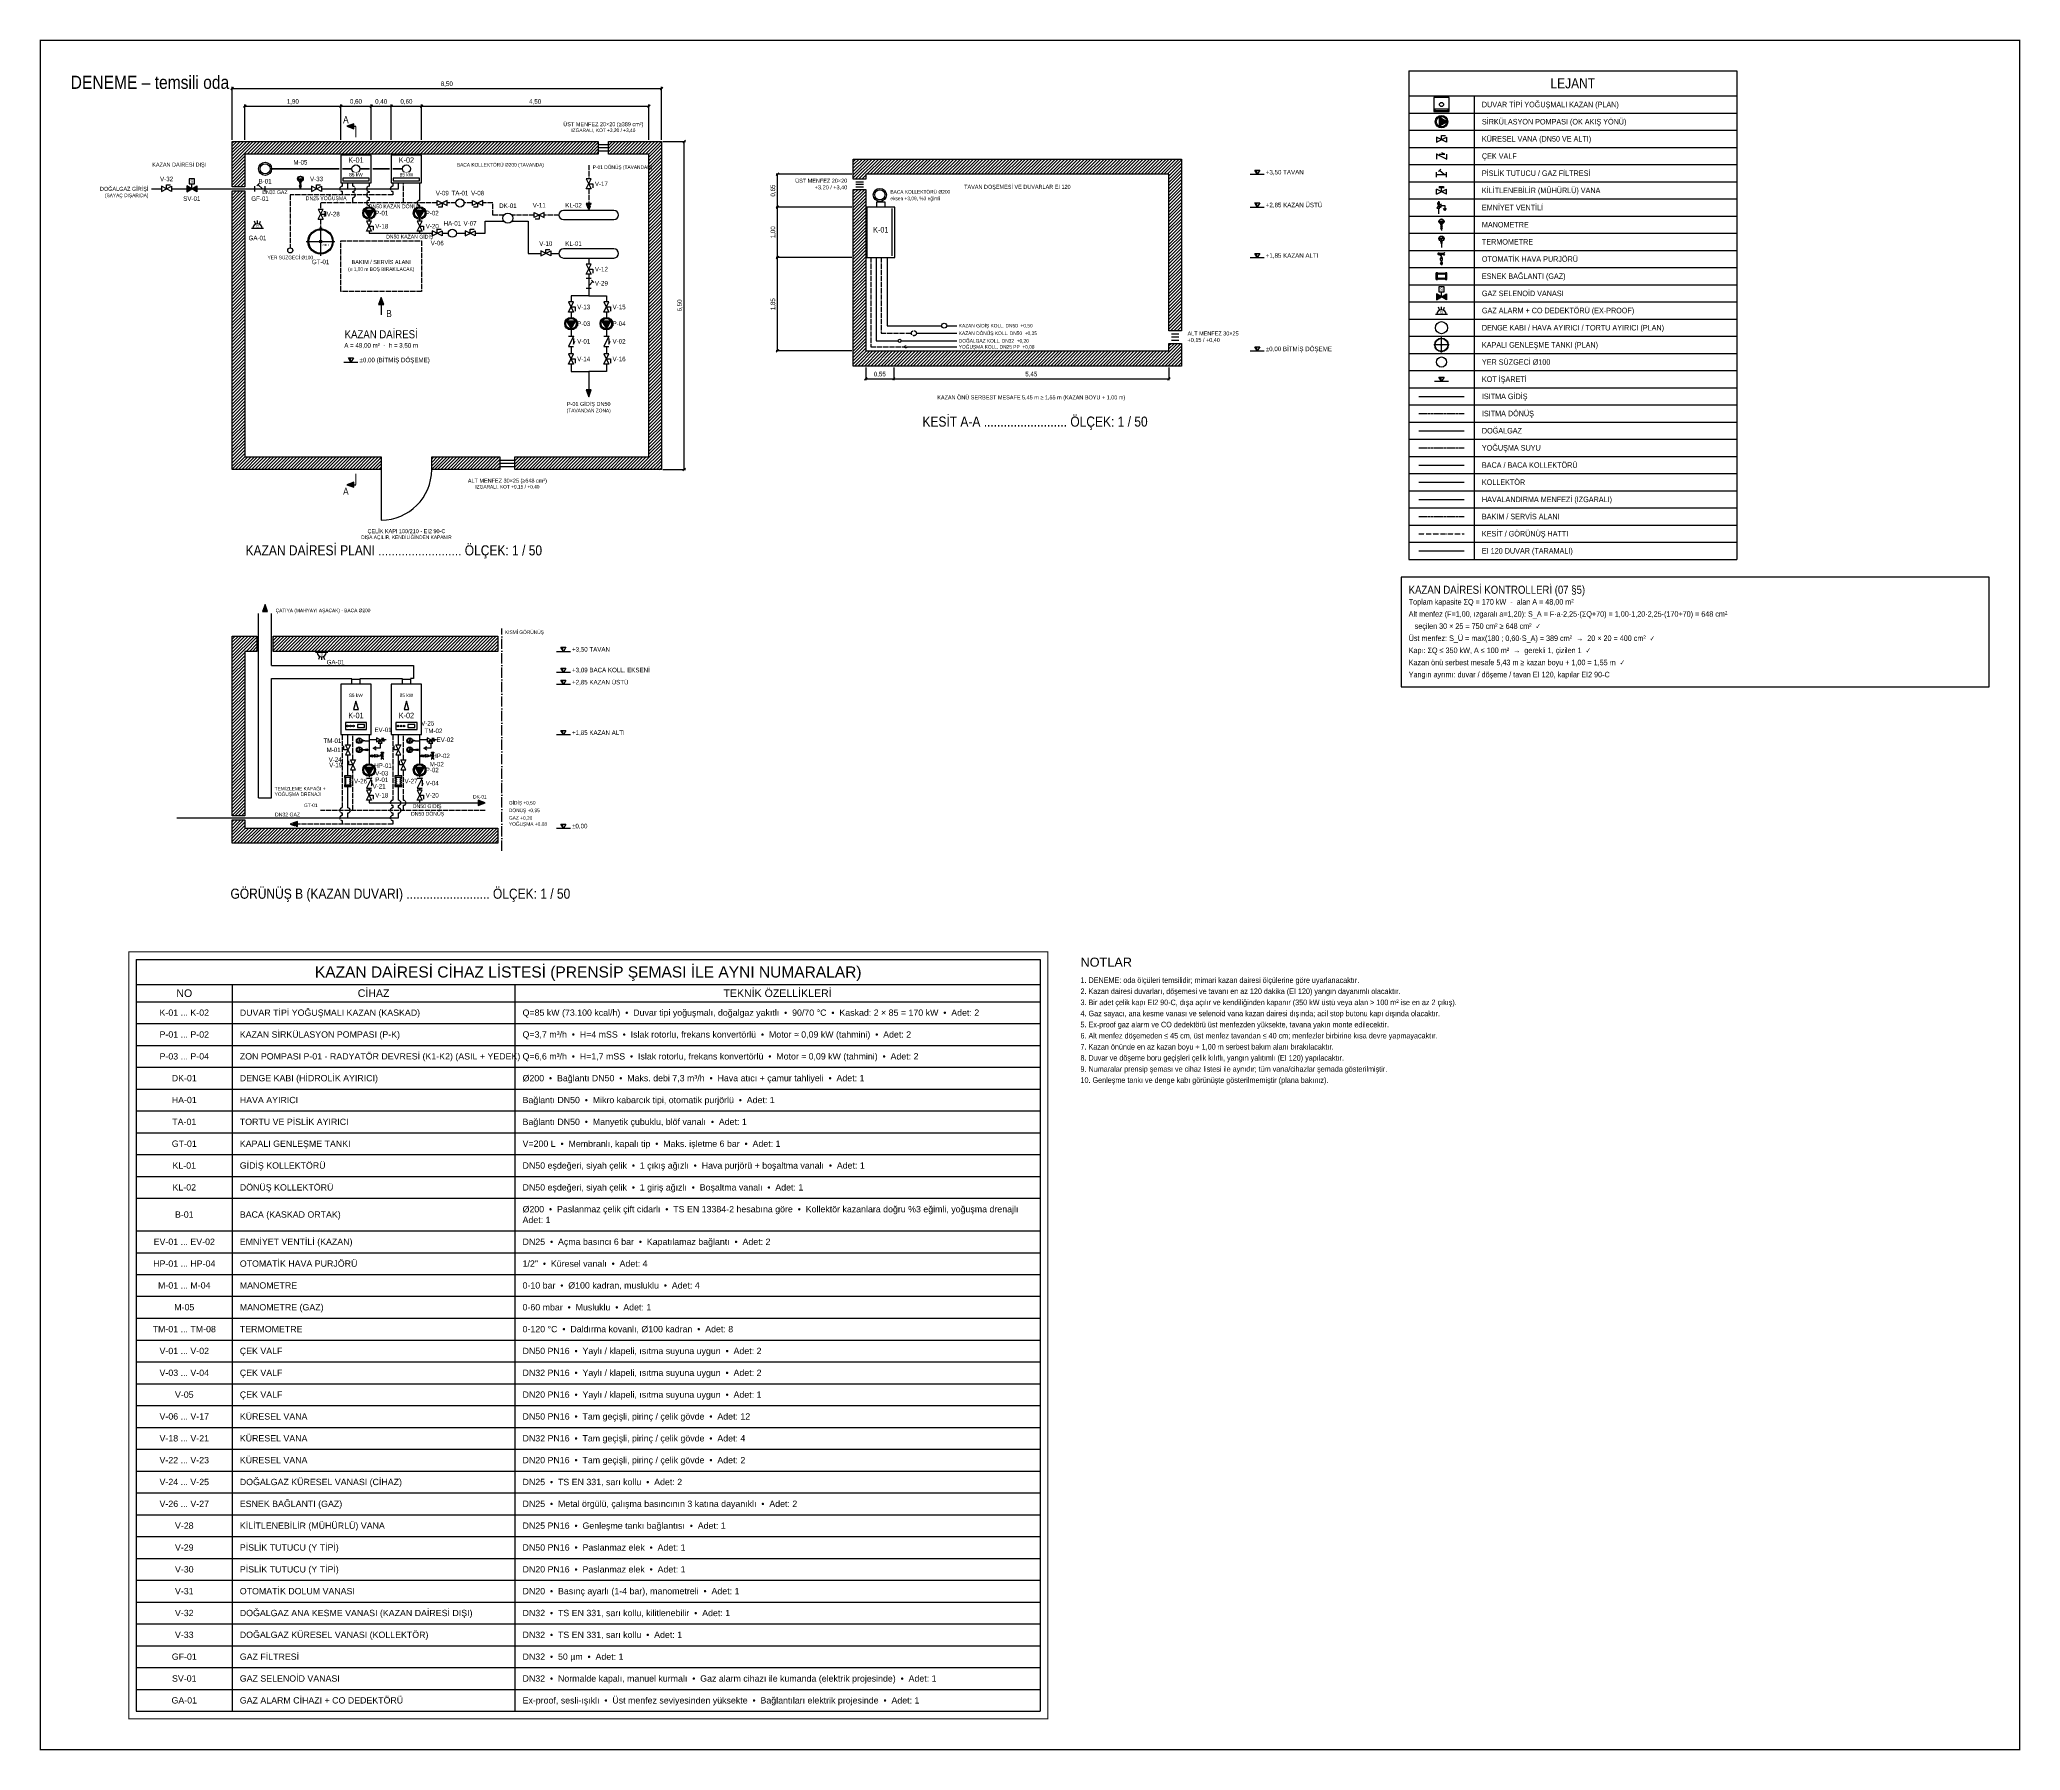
# Model space of a CAD drawing. Header units: centimetres. Extents: x -61 to 14522, y -12981 to 1521.
# Drawn here: x 10600 to 14522, y -4262 to -873 of the extents above; entities that cross this region are included whole.
import ezdxf
from ezdxf.enums import TextEntityAlignment as Align

# ---------------------------------------------------------------- set-up
doc = ezdxf.new("R2010")
doc.units = ezdxf.units.CM
doc.linetypes.add('DASHDOT', pattern=[3.556, 2.54, -0.508, 0, -0.508])
doc.linetypes.add('DASHED', pattern=[1.524, 1.27, -0.254])
for name, color, linetype in [('ROTAS-BAKIM-ALANI', 8, 'DASHED'), ('ROTAS-DOGALGAZ-BORU', 2, 'Continuous'), ('ROTAS-DOGALGAZ-SEMBOL', 2, 'Continuous'), ('ROTAS-HAVALANDIRMA-MENFEZ', 4, 'Continuous'), ('ROTAS-HESAP-BASLIK', 2, 'Continuous'), ('ROTAS-HESAP-CERCEVE', 4, 'Continuous'), ('ROTAS-HESAP-CIZGI', 1, 'Continuous'), ('ROTAS-HESAP-SEMBOL', 7, 'Continuous'), ('ROTAS-HESAP-YAZI', 7, 'Continuous'), ('ROTAS-ISITMA-BACA', 8, 'Continuous'), ('ROTAS-ISITMA-BASLIK', 5, 'Continuous'), ('ROTAS-ISITMA-CAP', 41, 'Continuous'), ('ROTAS-ISITMA-CIHAZ', 135, 'Continuous'), ('ROTAS-ISITMA-DONUS', 30, 'DASHED'), ('ROTAS-ISITMA-ETIKET', 3, 'Continuous'), ('ROTAS-ISITMA-GIDIS', 10, 'Continuous'), ('ROTAS-ISITMA-KOLLEKTOR', 7, 'Continuous'), ('ROTAS-ISITMA-POMPA', 30, 'Continuous'), ('ROTAS-ISITMA-VANA', 1, 'Continuous'), ('ROTAS-ISITMA-YAZI', 7, 'Continuous'), ('ROTAS-ISITMA-YOGUSMA', 6, 'DASHED'), ('ROTAS-KESIT-HATTI', 1, 'DASHDOT'), ('ROTAS-KOT', 3, 'Continuous'), ('ROTAS-MIMARI-DUVAR', 7, 'Continuous'), ('ROTAS-MIMARI-KAPI', 7, 'Continuous'), ('ROTAS-MIMARI-TARAMA', 8, 'Continuous'), ('ROTAS-OLCU', 3, 'Continuous'), ('ROTAS-PAFTA', 7, 'Continuous'), ('ROTAS-PIS-SU', 6, 'Continuous')]:
    doc.layers.add(name, color=color, linetype=linetype)
doc.styles.add('ROTAS', font='arial.ttf')
pattern_1 = [(45, (0, 0), (-3.2328922, 3.2328922), [])]

# ---------------------------------------------------------------- blocks, each defined once
blk = doc.blocks.new('ROTAS-KAZAN-PLAN')
at = {"ltscale": 8}
for points in [[(0, 0), (60, 0), (60, 55), (0, 55)], [(4, 4), (56, 4), (56, 9), (4, 9)]]:
    blk.add_lwpolyline(points, close=True, dxfattribs=at)
blk.add_circle((30, 27.5), 8, dxfattribs=at)
blk = doc.blocks.new('ROTAS-POMPA-KD')
at = {"ltscale": 8}
blk.add_hatch(color=7, dxfattribs=at).paths.add_polyline_path([(10.35, 0), (-4.95, 8.85), (-4.95, -8.85)])
blk.add_lwpolyline([(10.35, 0), (-4.95, 8.85), (-4.95, -8.85)], close=True, dxfattribs=at)
for radius in [12.45, 10.35]:
    blk.add_circle((0, 0), radius, dxfattribs=at)
blk = doc.blocks.new('ROTAS-KD-KURESEL-VANA')
at = {"color": 1, "ltscale": 8}
for p, q in [((0, 0), (0, 8)), ((0, 8), (8, 8))]:
    blk.add_line(p, q, dxfattribs=at)
blk.add_lwpolyline([(-10, 5), (-10, -5), (10, 5), (10, -5), (-10, 5)], dxfattribs=at)
at = {"ltscale": 8, "style": 'ROTAS', "flags": 1}
blk.add_attdef('CAP', (-10.451, -0.006), '', height=10, dxfattribs=at)
blk = doc.blocks.new('ROTAS-KD-DENGE-KABI-PLAN')
at = {"color": 0, "ltscale": 8}
blk.add_circle((0, 0), 20, dxfattribs=at)
blk = doc.blocks.new('ROTAS-SELENOID-KD')
at = {"ltscale": 8}
for points in [[(-10, 6), (-10, -6), (0, 0)], [(10, 6), (10, -6), (0, 0)]]:
    blk.add_hatch(color=7, dxfattribs=at).paths.add_polyline_path(points)
blk.add_line((0, 0), (0, 10), dxfattribs=at)
for points in [[(-10, 6), (-10, -6), (0, 0)], [(-5, 10), (5, 10), (5, 20), (-5, 20)], [(10, 6), (10, -6), (0, 0)]]:
    blk.add_lwpolyline(points, close=True, dxfattribs=at)
at = {"ltscale": 8, "style": 'ROTAS'}
blk.add_text('S', height=6, dxfattribs=at).set_placement((0, 15), align=Align.MIDDLE_CENTER)
blk = doc.blocks.new('ROTAS-KD-PISLIK-TUTUCU')
at = {"color": 1, "ltscale": 8}
for p, q in [((-10, -5), (-10, 5)), ((-10, 0), (10, 0)), ((-6.051, 5.768), (-1.408, 10.47)), ((5.128, 0), (-3.725, 8.124)), ((10, -5), (10, 5))]:
    blk.add_line(p, q, dxfattribs=at)
at = {"ltscale": 8, "style": 'ROTAS', "flags": 1}
blk.add_attdef('CAP', (9.335, 0), '', height=10, rotation=180, dxfattribs=at)
blk = doc.blocks.new('ROTAS-KD-MANOMETRE')
at = {"color": 1, "ltscale": 8}
for p, q in [((-3.661, 19.205), (-4.505, 19.132)), ((-3.658, 19.849), (-4.503, 19.923)), ((-3.551, 18.571), (-4.37, 18.352)), ((-3.544, 20.483), (-4.363, 20.702)), ((-3.333, 17.965), (-4.101, 17.607)), ((-3.322, 21.087), (-4.09, 21.445)), ((-3.013, 17.406), (-3.707, 16.92)), ((-2.998, 21.644), (-3.692, 22.13)), ((-2.582, 22.135), (-3.182, 22.735)), ((-2.685, 19.723), (-0.554, 19.666)), ((-2.685, 19.723), (-2.685, 19.305)), ((-2.685, 19.305), (-0.568, 19.362)), ((-2.088, 22.547), (-2.574, 23.242)), ((-1.529, 22.867), (-1.887, 23.636)), ((-1.5, 7.776), (1.5, 7.776)), ((0, 5.151), (-1.5, 7.776)), ((0, 5.151), (-1.5, 2.526)), ((-1.5, 2.526), (1.5, 2.526)), ((-1.187, 12.488), (-1.187, 13.431)), ((1.221, 12.491), (-1.187, 12.488)), ((-0.923, 23.085), (-1.142, 23.904)), ((-0.872, 10.921), (-0.872, 12.491)), ((0.872, 10.921), (-0.872, 10.921)), ((0.89, 13.537), (-0.851, 13.534)), ((-0.698, 13.537), (-0.698, 13.979)), ((-0.523, 8.583), (-0.523, 10.921)), ((0.523, 8.583), (-0.523, 8.583)), ((-0.518, 12.602), (-0.518, 13.426)), ((-0.289, 23.195), (-0.362, 24.039)), ((0, 8.583), (0, 7.963)), ((1.5, 7.776), (0, 5.151)), ((1.5, 2.526), (0, 5.151)), ((0, 2.338), (0, 0)), ((0.355, 23.193), (0.429, 24.037)), ((0.523, 10.921), (0.523, 8.583)), ((4.529, 19.486), (0.55, 19.636)), ((0.558, 12.606), (0.558, 13.421)), ((4.529, 19.486), (0.561, 19.392)), ((0.698, 13.537), (0.698, 13.974)), ((0.872, 12.491), (0.872, 10.921)), ((0.989, 23.079), (1.208, 23.897)), ((1.221, 12.491), (1.221, 13.429)), ((1.593, 22.856), (1.951, 23.624)), ((2.15, 22.532), (2.636, 23.227)), ((2.641, 22.117), (3.241, 22.716)), ((3.038, 17.385), (3.733, 16.899)), ((3.053, 21.622), (3.748, 22.108)), ((3.362, 17.941), (4.131, 17.583)), ((3.373, 21.063), (4.142, 21.421)), ((3.585, 18.545), (4.403, 18.326)), ((3.591, 20.457), (4.41, 20.677)), ((3.699, 19.179), (4.543, 19.105)), ((3.701, 19.823), (4.545, 19.897))]:
    blk.add_line(p, q, dxfattribs=at)
blk.add_lwpolyline([(-0.793, 14.969), (-0.793, 18.563), (0.046, 16.766), (0.884, 18.563), (0.884, 14.969)], dxfattribs=at)
for centre, radius in [((0.02, 19.514), 5.581), ((0.02, 19.514), 5.302), ((0, 5.151), 1.5), ((-0.007, 19.488), 0.576)]:
    blk.add_circle(centre, radius, dxfattribs=at)
for centre, radius, start, end in [((-0.85, 12.961), 0.576, 54.699, 125.307), ((-0.85, 13.072), 0.576, 234.694, 305.301), ((0.015, 12.208), 1.329, 65.903, 113.651), ((0.015, 13.82), 1.329, 246.35, 294.097), ((0.891, 12.958), 0.576, 54.693, 125.301), ((0.891, 13.076), 0.576, 234.7, 305.307)]:
    blk.add_arc(centre, radius, start, end, dxfattribs=at)
at = {"ltscale": 8, "style": 'ROTAS', "flags": 1}
blk.add_attdef('CAP', (0, 9.335), '', height=10, rotation=270, dxfattribs=at)
blk = doc.blocks.new('ROTAS-GAZ-ALARM')
for p, q in [((-12, 0), (12, 0)), ((-4, 9), (-6, 14)), ((0, 9), (0, 15)), ((4, 9), (6, 14))]:
    blk.add_line(p, q)
blk.add_arc((0, 0), 9, 0, 180)
at = {"style": 'ROTAS'}
blk.add_text('G', height=5, dxfattribs=at).set_placement((0, 4), align=Align.MIDDLE_CENTER)
blk = doc.blocks.new('ROTAS-KD-YER-SUZGECI')
at = {"color": 6, "ltscale": 8}
blk.add_circle((0, 0), 5, dxfattribs=at)
blk = doc.blocks.new('ROTAS-KD-KILITLI-VANA')
at = {"color": 1, "ltscale": 8}
for p, q in [((-10, -5), (-10, 5)), ((-10, -5), (10, 5)), ((10, -5), (-10, 5)), ((-4.374, 9.823), (-4.374, 6.417)), ((-4.374, 9.823), (4.016, 9.823)), ((-2.8, 8.12), (2.8, 8.12)), ((0, 0), (0, 8.12)), ((4.016, 9.823), (4.016, 6.417)), ((10, -5), (10, 5))]:
    blk.add_line(p, q, dxfattribs=at)
at = {"ltscale": 8, "style": 'ROTAS', "flags": 1}
blk.add_attdef('CAP', (8.35, 4.175), '', height=10, rotation=206.565, dxfattribs=at)
blk = doc.blocks.new('ROTAS-KD-GENLESME-TANKI-PLAN')
at = {"color": 15, "ltscale": 8}
for p, q in [((50.906, 0), (-50.906, 0)), ((0, -50.906), (0, 50.906)), ((-2.894, -48.047), (-2.894, -44.85)), ((2.894, -48.047), (-2.894, -48.047)), ((2.894, -48.047), (2.894, -44.843))]:
    blk.add_line(p, q, dxfattribs=at)
at = {"color": 4, "ltscale": 8}
blk.add_circle((-0.054, 0.06), 45, dxfattribs=at)
at = {"color": 1, "ltscale": 8}
for centre, radius in [((-0.054, 0.06), 42), ((0, 0), 4.5)]:
    blk.add_circle(centre, radius, dxfattribs=at)
blk = doc.blocks.new('ROTAS-KD-CEKVALF')
at = {"ltscale": 8}
blk.add_hatch(color=1, dxfattribs=at).paths.add_polyline_path([(-11.408, 5), (-11.297, 5.548), (-10.996, 5.996), (-10.548, 6.297), (-10, 6.408), (-9.452, 6.297), (-9.004, 5.996), (-8.703, 5.548), (-8.592, 5), (-8.703, 4.452), (-9.004, 4.004), (-9.452, 3.703), (-10, 3.592), (-10.548, 3.703), (-10.996, 4.004), (-11.297, 4.452), (-11.408, 5)])
at = {"color": 1, "ltscale": 8}
for p, q in [((-10, -5), (-10, 5)), ((-10, 5), (10, -5)), ((-5.6, 5), (5.6, 5)), ((5.6, 5), (0, 7.32)), ((10, -5), (10, 5))]:
    blk.add_line(p, q, dxfattribs=at)
at = {"ltscale": 8, "style": 'ROTAS', "flags": 1}
blk.add_attdef('CAP', (-9.712, -4.899), '', height=10, dxfattribs=at)
blk = doc.blocks.new('ROTAS-KOT')
at = {"ltscale": 8}
blk.add_hatch(color=7, dxfattribs=at).paths.add_polyline_path([(0, 0), (0, 8), (-5, 8)])
blk.add_line((-14, 0), (14, 0), dxfattribs=at)
blk.add_lwpolyline([(0, 0), (-5, 8), (5, 8)], close=True, dxfattribs=at)
blk = doc.blocks.new('ROTAS-OLCU-001')
at = {"ltscale": 8}
for p, q in [((-2.5, 692.5), (2.5, 697.5)), ((0, 628), (0, 698)), ((0, 695), (800, 695)), ((187.5, 692.5), (192.5, 697.5)), ((190, 628), (190, 698)), ((247.5, 692.5), (252.5, 697.5)), ((250, 628), (250, 698)), ((287.5, 692.5), (292.5, 697.5)), ((290, 628), (290, 698)), ((347.5, 692.5), (352.5, 697.5)), ((350, 628), (350, 698)), ((797.5, 692.5), (802.5, 697.5)), ((800, 628), (800, 698))]:
    blk.add_line(p, q, dxfattribs=at)
at = {"ltscale": 8, "style": 'ROTAS', "width": 0.85}
for s, p in [('1,90', (95, 697)), ('0,60', (220, 697)), ('0,40', (270, 697)), ('0,60', (320, 697)), ('4,50', (575, 697))]:
    blk.add_text(s, height=9, dxfattribs=at).set_placement(p, align=Align.BOTTOM_CENTER)
blk = doc.blocks.new('ROTAS-OLCU-002')
at = {"ltscale": 8}
for p, q in [((-27.5, 727.5), (-22.5, 732.5)), ((-25, 628), (-25, 733)), ((-25, 730), (825, 730)), ((822.5, 727.5), (827.5, 732.5)), ((825, 628), (825, 733))]:
    blk.add_line(p, q, dxfattribs=at)
at = {"ltscale": 8, "style": 'ROTAS', "width": 0.85}
blk.add_text('8,50', height=9, dxfattribs=at).set_placement((400, 732), align=Align.BOTTOM_CENTER)
blk = doc.blocks.new('ROTAS-OLCU-003')
at = {"ltscale": 8}
for p, q in [((828, 625), (873, 625)), ((867.5, 622.5), (872.5, 627.5)), ((870, -25), (870, 625)), ((828, -25), (873, -25)), ((867.5, -27.5), (872.5, -22.5))]:
    blk.add_line(p, q, dxfattribs=at)
at = {"ltscale": 8, "style": 'ROTAS', "width": 0.85}
blk.add_text('6,50', height=9, rotation=90, dxfattribs=at).set_placement((868, 300), align=Align.BOTTOM_CENTER)
blk = doc.blocks.new('ROTAS-OK-KD')
at = {"ltscale": 8}
blk.add_hatch(color=7, dxfattribs=at).paths.add_polyline_path([(0, 0), (-14, 5), (-14, -5)])
blk.add_lwpolyline([(0, 0), (-14, 5), (-14, -5)], close=True, dxfattribs=at)
blk = doc.blocks.new('ROTAS-KAZAN-YAN')
at = {"ltscale": 8}
for p, q in [((50, 3), (50, 97)), ((0, 70), (-2, 70)), ((0, 30), (-2, 30))]:
    blk.add_line(p, q, dxfattribs=at)
blk.add_lwpolyline([(0, 0), (55, 0), (55, 100), (0, 100)], close=True, dxfattribs=at)
blk.add_lwpolyline([(19.5, 100), (19.5, 110), (35.5, 110), (35.5, 100)], dxfattribs=at)
blk = doc.blocks.new('ROTAS-OLCU-004')
at = {"ltscale": 8}
for p, q in [((1202, 560), (1052, 560)), ((1052.5, 557.5), (1057.5, 562.5)), ((1055, 210), (1055, 560)), ((1202, 495), (1052, 495)), ((1052.5, 492.5), (1057.5, 497.5)), ((1202, 395), (1052, 395)), ((1052.5, 392.5), (1057.5, 397.5)), ((1202, 210), (1052, 210)), ((1052.5, 207.5), (1057.5, 212.5))]:
    blk.add_line(p, q, dxfattribs=at)
at = {"ltscale": 8, "style": 'ROTAS', "width": 0.85}
for s, p in [('0,65', (1053, 527.5)), ('1,00', (1053, 445)), ('1,85', (1053, 302.5))]:
    blk.add_text(s, height=9, rotation=90, dxfattribs=at).set_placement(p, align=Align.BOTTOM_CENTER)
blk = doc.blocks.new('ROTAS-OLCU-005')
at = {"ltscale": 8}
for p, q in [((1227.5, 152.5), (1232.5, 157.5)), ((1230, 177), (1230, 152)), ((1282.5, 152.5), (1287.5, 157.5)), ((1285, 177), (1285, 152)), ((1827.5, 152.5), (1832.5, 157.5)), ((1830, 177), (1830, 152)), ((1230, 155), (1830, 155))]:
    blk.add_line(p, q, dxfattribs=at)
at = {"ltscale": 8, "style": 'ROTAS', "width": 0.85}
for s, p in [('0,55', (1257.5, 157)), ('5,45', (1557.5, 157))]:
    blk.add_text(s, height=9, dxfattribs=at).set_placement(p, align=Align.BOTTOM_CENTER)
blk = doc.blocks.new('ROTAS-KAZAN-ON')
at = {"ltscale": 8}
for points in [[(0, 0), (60, 0), (60, 100), (0, 100)], [(25.2, 50), (34.8, 50), (30, 66)], [(9, 10), (51, 10), (51, 24), (9, 24)], [(33, 14), (46.8, 14), (46.8, 20), (33, 20)]]:
    blk.add_lwpolyline(points, close=True, dxfattribs=at)
blk.add_lwpolyline([(22, 100), (22, 110), (38, 110), (38, 100)], dxfattribs=at)
for centre in [(13.2, 17), (19.2, 17), (25.2, 17)]:
    blk.add_circle(centre, 1.6, dxfattribs=at)
blk = doc.blocks.new('ROTAS-KD-EMNIYET-VENTILI')
at = {"color": 1, "ltscale": 8}
for p, q in [((0, 22), (-4, 15)), ((-4, 15), (4, 15)), ((3.49, 29.64), (-3.49, 28.301)), ((3.49, 26.962), (-3.49, 28.301)), ((3.49, 26.962), (-3.49, 25.622)), ((0, 24.953), (-3.49, 25.622)), ((0, 33.664), (0, 30.31)), ((3.49, 29.64), (0, 30.31)), ((7, 26), (0, 22)), ((0, 22), (0, 24.953)), ((0, 22), (7, 18)), ((4, 15), (0, 22)), ((0, 15), (0, 0)), ((7, 18), (7, 26)), ((7, 22), (17, 22)), ((17, 8.268), (13.5, 14.33)), ((17, 22), (17, 12)), ((20.5, 14.33), (17, 8.268))]:
    blk.add_line(p, q, dxfattribs=at)
at = {"ltscale": 8, "style": 'ROTAS', "flags": 1}
blk.add_attdef('CAP', (-8.533, 6.372), '', height=10, rotation=358.601, dxfattribs=at)
blk = doc.blocks.new('ROTAS-KD-PURJOR')
at = {"color": 2, "ltscale": 8}
for p, q in [((-4.983, 29.165), (4.983, 29.165)), ((-4.983, 29.165), (-4.983, 27.67)), ((-4.983, 27.67), (4.983, 27.67)), ((-4.983, 27.67), (-3.987, 26.175)), ((-4.485, 41.102), (-3.488, 42.597)), ((-4.485, 41.102), (4.485, 41.102)), ((-4.485, 29.165), (-4.485, 41.102)), ((-3.987, 26.175), (3.987, 26.175)), ((-3.987, 26.175), (-3.987, 24.182)), ((-3.987, 24.182), (3.987, 24.182)), ((-3.488, 43.095), (3.488, 43.095)), ((-3.488, 42.597), (-3.488, 43.095)), ((-3.488, 42.597), (3.488, 42.597)), ((-2.363, 56.51), (-3.002, 56.51)), ((-2.492, 47.082), (2.492, 47.082)), ((-2.492, 43.095), (-2.492, 47.082)), ((-1.993, 26.175), (-1.993, 24.182)), ((-0.997, 47.082), (-0.997, 43.095)), ((0, 47.082), (0, 54.148)), ((0.997, 47.082), (0.997, 43.095)), ((1.993, 26.175), (1.993, 24.182)), ((2.492, 47.082), (2.492, 43.095)), ((3.488, 42.597), (3.488, 43.095)), ((3.488, 42.597), (4.485, 41.102)), ((3.987, 26.175), (4.983, 27.67)), ((3.987, 24.182), (3.987, 26.175)), ((4.485, 41.102), (4.485, 29.165)), ((4.983, 27.67), (4.983, 29.165))]:
    blk.add_line(p, q, dxfattribs=at)
at = {"color": 1, "ltscale": 8}
for p, q in [((0, 24.182), (0, 19.407)), ((0, 4.775), (0, 0))]:
    blk.add_line(p, q, dxfattribs=at)
at = {"color": 2, "ltscale": 8}
for points in [[(-16.68, 59.144), (-17.98, 61.144), (-17.98, 69.144), (-16.68, 71.144), (-14.08, 71.144), (-12.78, 69.144), (-12.78, 61.144), (-14.08, 59.144), (-16.68, 59.144)], [(-10.7, 59.144), (-9.66, 59.144), (-9.66, 60.744), (-10.7, 60.744), (-10.7, 59.144)], [(-7.58, 59.144), (-7.58, 71.144)], [(-7.58, 65.144), (-2.38, 65.144)], [(-2.38, 59.144), (-2.38, 71.144)], [(-0.3, 59.144), (0.74, 59.144), (0.74, 60.744), (-0.3, 60.744), (-0.3, 59.144)], [(2.82, 59.144), (5.42, 71.144), (8.02, 59.144)], [(3.73, 63.144), (7.11, 63.144)], [(10.1, 59.144), (11.14, 59.144), (11.14, 60.744), (10.1, 60.744), (10.1, 59.144)], [(18.42, 69.144), (17.12, 71.144), (14.52, 71.144), (13.22, 69.144), (13.22, 61.144), (14.52, 59.144), (17.12, 59.144), (18.42, 61.144)]]:
    blk.add_lwpolyline(points, dxfattribs=at)
at = {"color": 1, "ltscale": 8}
for points in [[(4.224, 19.407), (-4.224, 19.407), (0, 12.091)], [(4.224, 4.775), (-4.224, 4.775), (0, 12.091)]]:
    blk.add_lwpolyline(points, close=True, dxfattribs=at)
blk.add_circle((0, 12.091), 4.459, dxfattribs=at)
at = {"color": 2, "ltscale": 8}
for centre, start, end in [((-3.002, 54.148), 90, 180), ((-2.363, 54.148), 0, 90)]:
    blk.add_arc(centre, 2.362, start, end, dxfattribs=at)
at = {"ltscale": 8, "style": 'ROTAS', "flags": 1}
blk.add_attdef('CAP', (0, 11.723), '', height=10, rotation=270, dxfattribs=at)
blk = doc.blocks.new('ROTAS-KD-TERMOMETRE')
at = {"color": 1, "ltscale": 8}
for p, q in [((-3.661, 19.205), (-4.505, 19.132)), ((-3.658, 19.849), (-4.503, 19.923)), ((-3.551, 18.571), (-4.37, 18.352)), ((-3.544, 20.483), (-4.363, 20.702)), ((-3.333, 17.965), (-4.101, 17.607)), ((-3.322, 21.087), (-4.09, 21.445)), ((-3.013, 17.406), (-3.707, 16.92)), ((-2.998, 21.644), (-3.692, 22.13)), ((-2.582, 22.135), (-3.182, 22.735)), ((-2.685, 19.723), (-0.554, 19.666)), ((-2.685, 19.723), (-2.685, 19.305)), ((-2.685, 19.305), (-0.568, 19.362)), ((-2.088, 22.547), (-2.574, 23.242)), ((-1.529, 22.867), (-1.887, 23.636)), ((-1.187, 12.488), (-1.187, 13.431)), ((1.221, 12.491), (-1.187, 12.488)), ((-0.923, 23.085), (-1.142, 23.904)), ((-0.872, 10.921), (-0.872, 12.491)), ((0.872, 10.921), (-0.872, 10.921)), ((0.89, 13.537), (-0.851, 13.534)), ((-0.698, 13.537), (-0.698, 13.979)), ((-0.523, 8.583), (-0.523, 10.921)), ((0.523, 8.583), (-0.523, 8.583)), ((-0.518, 12.602), (-0.518, 13.426)), ((-0.289, 23.195), (-0.362, 24.039)), ((0, 8.583), (0, 0)), ((0.355, 23.193), (0.429, 24.037)), ((0.523, 10.921), (0.523, 8.583)), ((4.529, 19.486), (0.55, 19.636)), ((0.558, 12.606), (0.558, 13.421)), ((4.529, 19.486), (0.561, 19.392)), ((0.698, 13.537), (0.698, 13.974)), ((0.872, 12.491), (0.872, 10.921)), ((0.989, 23.079), (1.208, 23.897)), ((1.221, 12.491), (1.221, 13.429)), ((1.593, 22.856), (1.951, 23.624)), ((2.15, 22.532), (2.636, 23.227)), ((2.641, 22.117), (3.241, 22.716)), ((3.038, 17.385), (3.733, 16.899)), ((3.053, 21.622), (3.748, 22.108)), ((3.362, 17.941), (4.131, 17.583)), ((3.373, 21.063), (4.142, 21.421)), ((3.585, 18.545), (4.403, 18.326)), ((3.591, 20.457), (4.41, 20.677)), ((3.699, 19.179), (4.543, 19.105)), ((3.701, 19.823), (4.545, 19.897))]:
    blk.add_line(p, q, dxfattribs=at)
for points in [[(-0.604, 17.969), (0.696, 17.969)], [(0.046, 17.969), (0.046, 14.969)]]:
    blk.add_lwpolyline(points, dxfattribs=at)
for centre, radius in [((0.02, 19.514), 5.581), ((0.02, 19.514), 5.302), ((-0.007, 19.488), 0.576)]:
    blk.add_circle(centre, radius, dxfattribs=at)
for centre, radius, start, end in [((-0.85, 12.961), 0.576, 54.699, 125.307), ((-0.85, 13.072), 0.576, 234.694, 305.301), ((0.015, 12.208), 1.329, 65.903, 113.651), ((0.015, 13.82), 1.329, 246.35, 294.097), ((0.891, 12.958), 0.576, 54.693, 125.301), ((0.891, 13.076), 0.576, 234.7, 305.307)]:
    blk.add_arc(centre, radius, start, end, dxfattribs=at)
at = {"ltscale": 8, "style": 'ROTAS', "flags": 1}
blk.add_attdef('CAP', (0, 0.934), '', height=1, rotation=270, dxfattribs=at)
blk = doc.blocks.new('ROTAS-KD-ESNEK-BAGLANTI')
at = {"color": 1, "ltscale": 8}
for p, q in [((-10.752, -6.72), (-10.752, 6.72)), ((-8.064, 3.136), (-6.048, 6.72)), ((-4.032, 3.136), (-6.048, 6.72)), ((-4.032, 3.136), (-2.016, 6.72)), ((0, 3.136), (-2.016, 6.72)), ((0, 3.136), (2.016, 6.72)), ((4.032, 3.136), (2.016, 6.72)), ((4.032, 3.136), (6.048, 6.72)), ((8.064, 3.136), (6.048, 6.72)), ((-8.064, -3.136), (-6.048, -6.72)), ((-4.032, -3.136), (-6.048, -6.72)), ((-4.032, -3.136), (-2.016, -6.72)), ((0, -3.136), (-2.016, -6.72)), ((0, -3.136), (2.016, -6.72)), ((4.032, -3.136), (2.016, -6.72)), ((4.032, -3.136), (6.048, -6.72)), ((8.064, -3.136), (6.048, -6.72))]:
    blk.add_line(p, q, dxfattribs=at)
for points in [[(-8.064, 6.72), (-10.752, 6.72), (-10.752, -6.72), (-8.064, -6.72)], [(10.752, 6.72), (8.064, 6.72), (8.064, -6.72), (10.752, -6.72)]]:
    blk.add_lwpolyline(points, close=True, dxfattribs=at)
at = {"ltscale": 8, "style": 'ROTAS', "flags": 1}
blk.add_attdef('CAP', (-9.327, 0), '', height=10, dxfattribs=at)

msp = doc.modelspace()

# ---------------------------------------------------------------- hatches: boundary and pattern name
at = {"layer": 'ROTAS-MIMARI-TARAMA', "ltscale": 8}
h = msp.add_hatch(dxfattribs=at)
h.set_pattern_fill('ANSI31', scale=1.2)
h.set_pattern_definition(pattern_1)
h.paths.add_polyline_path([(11006, -1164.8), (10981, -1164.8), (10981, -1074.8), (11706, -1074.8), (11706, -1099.8), (11006, -1099.8)])
h = msp.add_hatch(dxfattribs=at)
h.set_pattern_fill('ANSI31', scale=1.2)
h.set_pattern_definition(pattern_1)
h.paths.add_polyline_path([(11541, -1699.8), (11806, -1699.8), (11806, -1099.8), (11726, -1099.8), (11726, -1074.8), (11831, -1074.8), (11831, -1724.8), (11541, -1724.8)])
h = msp.add_hatch(dxfattribs=at)
h.set_pattern_fill('ANSI31', scale=1.2)
h.set_pattern_definition(pattern_1)
h.paths.add_polyline_path([(12836, -1139.8), (12236, -1139.8), (12236, -1149.8), (12211, -1149.8), (12211, -1109.8), (12861, -1109.8), (12861, -1449.8), (12836, -1449.8)])
h = msp.add_hatch(dxfattribs=at)
h.set_pattern_fill('ANSI31', scale=1.2)
h.set_pattern_definition(pattern_1)
h.paths.add_polyline_path([(11006, -1699.8), (11276, -1699.8), (11276, -1724.8), (10981, -1724.8), (10981, -1172.8), (11006, -1172.8)])
h = msp.add_hatch(dxfattribs=at)
h.set_pattern_fill('ANSI31', scale=1.2)
h.set_pattern_definition(pattern_1)
h.paths.add_polyline_path([(12236, -1169.8), (12236, -1489.8), (12836, -1489.8), (12836, -1474.8), (12861, -1474.8), (12861, -1519.8), (12211, -1519.8), (12211, -1169.8)])
h = msp.add_hatch(dxfattribs=at)
h.set_pattern_fill('ANSI31', scale=1.2)
h.set_pattern_definition(pattern_1)
h.paths.add_polyline_path([(11511, -1699.8), (11511, -1724.8), (11376, -1724.8), (11376, -1699.8)])
h = msp.add_hatch(dxfattribs=at)
h.set_pattern_fill('ANSI31', scale=1.2)
h.set_pattern_definition(pattern_1)
h.paths.add_polyline_path([(11030, -2054.8), (11030, -2084.8), (11006, -2084.8), (11006, -2410.8), (10981, -2410.8), (10981, -2054.8)])
h = msp.add_hatch(dxfattribs=at)
h.set_pattern_fill('ANSI31', scale=1.2)
h.set_pattern_definition(pattern_1)
h.paths.add_polyline_path([(11507, -2054.8), (11507, -2084.8), (11062, -2084.8), (11062, -2054.8)])
h = msp.add_hatch(dxfattribs=at)
h.set_pattern_fill('ANSI31', scale=1.2)
h.set_pattern_definition(pattern_1)
h.paths.add_polyline_path([(10981, -2418.8), (11006, -2418.8), (11006, -2434.8), (11507, -2434.8), (11507, -2464.8), (10981, -2464.8)])

# ---------------------------------------------------------------- linework, layer by layer
at = {"layer": 'ROTAS-BAKIM-ALANI', "ltscale": 4}
msp.add_line((13331, -1817.8), (13421, -1817.8), dxfattribs=at)
at = {"layer": 'ROTAS-BAKIM-ALANI', "ltscale": 8}
msp.add_lwpolyline([(11196, -1271.8), (11356, -1271.8), (11356, -1371.8), (11196, -1371.8)], close=True, dxfattribs=at)
at = {"layer": 'ROTAS-DOGALGAZ-BORU', "ltscale": 4}
msp.add_line((13331, -1647.8), (13421, -1647.8), dxfattribs=at)
at = {"layer": 'ROTAS-DOGALGAZ-BORU', "ltscale": 8}
for points in [[(10821, -1168.8), (10840.5, -1168.8)], [(10861.5, -1168.8), (10890.5, -1168.8)], [(10911.5, -1168.8), (11025.5, -1168.8)], [(11046.5, -1168.8), (11137.5, -1168.8)], [(11158.5, -1168.8), (11310, -1168.8)], [(11210, -1168.8), (11210, -1156.8)], [(11310, -1168.8), (11310, -1156.8)], [(12256, -1304.8), (12256, -1469.8), (12300, -1469.8)], [(11210, -2269.2), (11210, -2249.8)], [(11310, -2269.2), (11310, -2249.8)], [(11210, -2330.8), (11210, -2290.2)], [(11310, -2330.8), (11310, -2290.2)], [(10871, -2414.8), (11310, -2414.8)]]:
    msp.add_lwpolyline(points, dxfattribs=at)
for points in [[(11210, -2414.8), (11210, -2404.8, 1), (11210, -2394.8), (11210, -2352.8)], [(11310, -2414.8), (11310, -2404.8, 1), (11310, -2394.8), (11310, -2389.8, 1), (11310, -2379.8), (11310, -2352.8)]]:
    msp.add_lwpolyline(points, format="xyb", dxfattribs=at)
msp.add_circle((12303, -1469.8), 3, dxfattribs=at)
at = {"layer": 'ROTAS-HAVALANDIRMA-MENFEZ', "ltscale": 8}
for p, q in [((11708, -1081), (11724, -1081)), ((11708, -1087.2), (11724, -1087.2)), ((11708, -1093.5), (11724, -1093.5)), ((12216, -1154.8), (12231, -1154.8)), ((12216, -1159.8), (12231, -1159.8)), ((12216, -1164.8), (12231, -1164.8)), ((12841, -1456), (12856, -1456)), ((12841, -1462.2), (12856, -1462.2)), ((12841, -1468.5), (12856, -1468.5)), ((11513, -1706), (11539, -1706)), ((11513, -1712.2), (11539, -1712.2)), ((11513, -1718.5), (11539, -1718.5))]:
    msp.add_line(p, q, dxfattribs=at)
at = {"layer": 'ROTAS-HAVALANDIRMA-MENFEZ', "ltscale": 4}
msp.add_line((13331, -1783.8), (13421, -1783.8), dxfattribs=at)
at = {"layer": 'ROTAS-HESAP-CERCEVE', "ltscale": 8}
msp.add_lwpolyline([(13296, -2154.8), (14461, -2154.8), (14461, -1937.8), (13296, -1937.8)], close=True, dxfattribs=at)
at = {"layer": 'ROTAS-HESAP-CERCEVE', "ltscale": 8, "const_width": 2}
msp.add_lwpolyline([(10776, -4199), (12596, -4199), (12596, -2679.8), (10776, -2679.8)], close=True, dxfattribs=at)
at = {"layer": 'ROTAS-HESAP-CIZGI', "ltscale": 8}
for p, q in [((13311, -934.8), (13961, -934.8)), ((13311, -934.8), (13311, -984.8)), ((13961, -934.8), (13961, -984.8)), ((13311, -984.8), (13961, -984.8)), ((13311, -984.8), (13311, -1902.8)), ((13311, -1018.8), (13961, -1018.8)), ((13441, -984.8), (13441, -1902.8)), ((13961, -984.8), (13961, -1902.8)), ((13311, -1052.8), (13961, -1052.8)), ((13311, -1086.8), (13961, -1086.8)), ((13311, -1120.8), (13961, -1120.8)), ((13311, -1154.8), (13961, -1154.8)), ((13311, -1188.8), (13961, -1188.8)), ((13311, -1222.8), (13961, -1222.8)), ((13311, -1256.8), (13961, -1256.8)), ((13311, -1290.8), (13961, -1290.8)), ((13311, -1324.8), (13961, -1324.8)), ((13311, -1358.8), (13961, -1358.8)), ((13311, -1392.8), (13961, -1392.8)), ((13311, -1426.8), (13961, -1426.8)), ((13311, -1460.8), (13961, -1460.8)), ((13311, -1494.8), (13961, -1494.8)), ((13311, -1528.8), (13961, -1528.8)), ((13311, -1562.8), (13961, -1562.8)), ((13311, -1596.8), (13961, -1596.8)), ((13311, -1630.8), (13961, -1630.8)), ((13311, -1664.8), (13961, -1664.8)), ((13311, -1698.8), (13961, -1698.8)), ((13311, -1732.8), (13961, -1732.8)), ((13311, -1766.8), (13961, -1766.8)), ((13311, -1800.8), (13961, -1800.8)), ((13311, -1834.8), (13961, -1834.8)), ((13311, -1868.8), (13961, -1868.8)), ((13311, -1902.8), (13961, -1902.8)), ((10791, -2694.8), (12581, -2694.8)), ((10791, -2694.8), (10791, -4184)), ((12581, -2694.8), (12581, -4184)), ((10791, -2744.8), (12581, -2744.8)), ((10981, -2744.8), (10981, -4184)), ((11541, -2744.8), (11541, -4184)), ((10791, -2778.8), (12581, -2778.8)), ((10791, -2822), (12581, -2822)), ((10791, -2865.2), (12581, -2865.2)), ((10791, -2908.5), (12581, -2908.5)), ((10791, -2951.8), (12581, -2951.8)), ((10791, -2995), (12581, -2995)), ((10791, -3038.2), (12581, -3038.2)), ((10791, -3081.5), (12581, -3081.5)), ((10791, -3124.8), (12581, -3124.8)), ((10791, -3168), (12581, -3168)), ((10791, -3232.5), (12581, -3232.5)), ((10791, -3275.8), (12581, -3275.8)), ((10791, -3319), (12581, -3319)), ((10791, -3362.2), (12581, -3362.2)), ((10791, -3405.5), (12581, -3405.5)), ((10791, -3448.8), (12581, -3448.8)), ((10791, -3492), (12581, -3492)), ((10791, -3535.2), (12581, -3535.2)), ((10791, -3578.5), (12581, -3578.5)), ((10791, -3621.8), (12581, -3621.8)), ((10791, -3665), (12581, -3665)), ((10791, -3708.2), (12581, -3708.2)), ((10791, -3751.5), (12581, -3751.5)), ((10791, -3794.8), (12581, -3794.8)), ((10791, -3838), (12581, -3838)), ((10791, -3881.2), (12581, -3881.2)), ((10791, -3924.5), (12581, -3924.5)), ((10791, -3967.8), (12581, -3967.8)), ((10791, -4011), (12581, -4011)), ((10791, -4054.2), (12581, -4054.2)), ((10791, -4097.5), (12581, -4097.5)), ((10791, -4140.8), (12581, -4140.8)), ((10791, -4184), (12581, -4184))]:
    msp.add_line(p, q, dxfattribs=at)
at = {"layer": 'ROTAS-ISITMA-BACA', "ltscale": 4}
msp.add_line((13331, -1715.8), (13421, -1715.8), dxfattribs=at)
at = {"layer": 'ROTAS-ISITMA-BACA', "ltscale": 8}
msp.add_line((11033, -2374.8), (11059, -2374.8), dxfattribs=at)
at = {"layer": 'ROTAS-ISITMA-BACA', "ltscale": 8, "const_width": 3}
for points in [[(11059, -1129.2), (11193, -1129.2)], [(11199, -1129.2), (11218, -1129.2)], [(11234, -1129.2), (11253, -1129.2)], [(11259, -1129.2), (11293, -1129.2)], [(11299, -1129.2), (11318, -1129.2)]]:
    msp.add_lwpolyline(points, dxfattribs=at)
at = {"layer": 'ROTAS-ISITMA-BACA', "ltscale": 8}
for points in [[(11033, -2374.8), (11033, -2009.8)], [(11059, -2112.8), (11059, -2009.8)], [(11059, -2112.8), (11340, -2112.8), (11340, -2138.8), (11334, -2138.8)], [(11059, -2138.8), (11218, -2138.8)], [(11059, -2374.8), (11059, -2138.8)], [(11234, -2138.8), (11318, -2138.8)]]:
    msp.add_lwpolyline(points, dxfattribs=at)
for centre, radius in [((11046, -1129.2), 13), ((11046, -1129.2), 10), ((12263.5, -1180.8), 13), ((12263.5, -1180.8), 10)]:
    msp.add_circle(centre, radius, dxfattribs=at)
at = {"layer": 'ROTAS-ISITMA-DONUS', "ltscale": 4}
msp.add_line((13331, -1613.8), (13421, -1613.8), dxfattribs=at)
at = {"layer": 'ROTAS-ISITMA-DONUS', "ltscale": 8}
for points in [[(11687, -1121.8), (11687, -1148.2)], [(11320, -1196.8), (11320, -1156.8)], [(11687, -1169.2), (11687, -1197.8)], [(11386.5, -1196.8), (11156, -1196.8)], [(11156, -1196.8), (11156, -1208.2)], [(11424, -1196.8), (11407.5, -1196.8)], [(11456.5, -1196.8), (11440, -1196.8)], [(11519, -1220.8), (11497, -1220.8), (11497, -1196.8), (11477.5, -1196.8)], [(11156, -1229.2), (11156, -1244.8)], [(11578.5, -1220.8), (11535, -1220.8)], [(11628, -1220.8), (11599.5, -1220.8)], [(12266, -1304.8), (12266, -1454.8), (12326, -1454.8)], [(11220, -2299.2), (11220, -2249.8)], [(11320, -2299.2), (11320, -2249.8)], [(11220, -2399.8), (11220, -2320.2)], [(11482, -2399.8), (11156, -2399.8)]]:
    msp.add_lwpolyline(points, dxfattribs=at)
for points in [[(11220, -1196.8), (11220, -1185.8, 1), (11220, -1175.8), (11220, -1173.8, 1), (11220, -1163.8), (11220, -1156.8)], [(11320, -2399.8), (11320, -2389.8, 1), (11320, -2379.8), (11320, -2320.2)]]:
    msp.add_lwpolyline(points, format="xyb", dxfattribs=at)
msp.add_circle((12331, -1454.8), 5, dxfattribs=at)
at = {"layer": 'ROTAS-ISITMA-GIDIS', "ltscale": 4}
msp.add_line((13331, -1579.8), (13421, -1579.8), dxfattribs=at)
at = {"layer": 'ROTAS-ISITMA-GIDIS', "ltscale": 8}
for points in [[(11252, -1156.8), (11252, -1163.8, 1), (11252, -1173.8), (11252, -1175.8, 1), (11252, -1185.8), (11252, -1191.8, 1), (11252, -1201.8), (11252, -1204.2)], [(11352, -1156.8), (11352, -1191.8, 1), (11352, -1201.8), (11352, -1204.2)]]:
    msp.add_lwpolyline(points, format="xyb", dxfattribs=at)
for points in [[(11252, -1229.2), (11252, -1232.2)], [(11252, -1253.2), (11252, -1256.8)], [(11352, -1229.2), (11352, -1232.2)], [(11352, -1253.2), (11352, -1256.8)], [(11462.5, -1256.8), (11482, -1256.8), (11482, -1232.8), (11519, -1232.8)], [(11535, -1232.8), (11567, -1232.8), (11567, -1296.8), (11591.5, -1296.8)], [(11252, -1256.8), (11376.5, -1256.8)], [(11397.5, -1256.8), (11409, -1256.8)], [(11425, -1256.8), (11441.5, -1256.8)], [(11612.5, -1296.8), (11628, -1296.8)], [(11687, -1305.8), (11687, -1317.2)], [(12278, -1304.8), (12278, -1439.8), (12386, -1439.8)], [(11687, -1338.2), (11687, -1345.2)], [(11687, -1366.2), (11687, -1380.8)], [(11687, -1380.8), (11652, -1380.8), (11652, -1392.2)], [(11687, -1380.8), (11722, -1380.8), (11722, -1392.2)], [(11652, -1413.2), (11652, -1423.2)], [(11652, -1448.2), (11652, -1459.2)], [(11722, -1413.2), (11722, -1423.2)], [(11722, -1448.2), (11722, -1459.2)], [(11652, -1482.2), (11652, -1495.2)], [(11722, -1482.2), (11722, -1495.2)], [(11652, -1516.2), (11652, -1530.8), (11687, -1530.8)], [(11722, -1516.2), (11722, -1530.8), (11687, -1530.8)], [(11687, -1530.8), (11687, -1566.8)], [(11252, -2249.8), (11252, -2307.2)], [(11352, -2249.8), (11352, -2307.2)], [(11252, -2332.2), (11252, -2334.2)], [(11352, -2332.2), (11352, -2334.2)], [(11252, -2357.2), (11252, -2359.2)], [(11252, -2380.2), (11252, -2384.8)], [(11252, -2384.8), (11468, -2384.8)], [(11352, -2357.2), (11352, -2359.2)], [(11352, -2380.2), (11352, -2384.8)]]:
    msp.add_lwpolyline(points, dxfattribs=at)
msp.add_circle((12391, -1439.8), 5, dxfattribs=at)
at = {"layer": 'ROTAS-ISITMA-KOLLEKTOR', "ltscale": 4}
msp.add_line((13331, -1749.8), (13421, -1749.8), dxfattribs=at)
at = {"layer": 'ROTAS-ISITMA-KOLLEKTOR', "ltscale": 8}
for points in [[(11637, -1229.8), (11737, -1229.8, 1), (11737, -1211.8), (11637, -1211.8, 1)], [(11637, -1305.8), (11737, -1305.8, 1), (11737, -1287.8), (11637, -1287.8, 1)]]:
    msp.add_lwpolyline(points, format="xyb", close=True, dxfattribs=at)
at = {"layer": 'ROTAS-ISITMA-YOGUSMA', "ltscale": 4}
msp.add_line((13331, -1681.8), (13421, -1681.8), dxfattribs=at)
at = {"layer": 'ROTAS-ISITMA-YOGUSMA', "ltscale": 8}
for points in [[(11199, -1156.8), (11199, -1163.8, 1), (11199, -1173.8), (11199, -1180.8)], [(11299, -1156.8), (11299, -1163.8, 1), (11299, -1173.8), (11299, -1180.8)], [(11199, -2249.8), (11199, -2394.8, 1), (11199, -2404.8), (11199, -2409.8, 1), (11199, -2419.8), (11199, -2426.8)], [(11299, -2249.8), (11299, -2379.8, 1), (11299, -2389.8), (11299, -2394.8, 1), (11299, -2404.8), (11299, -2409.8, 1), (11299, -2419.8), (11299, -2426.8)]]:
    msp.add_lwpolyline(points, format="xyb", dxfattribs=at)
for points in [[(11299, -1180.8), (11096, -1180.8), (11096, -1285.8)], [(12246, -1304.8), (12246, -1481.8), (12313, -1481.8)], [(11299, -2426.8), (11110, -2426.8)]]:
    msp.add_lwpolyline(points, dxfattribs=at)
msp.add_circle((12315, -1481.8), 2, dxfattribs=at)
at = {"layer": 'ROTAS-KESIT-HATTI', "ltscale": 8}
for p, q in [((11222, -1044.8), (11226, -1044.8)), ((11276, -1397.8), (11276, -1421.8)), ((11222, -1754.8), (11226, -1754.8)), ((11515, -2479.8), (11515, -2039.8))]:
    msp.add_line(p, q, dxfattribs=at)
at = {"layer": 'ROTAS-KESIT-HATTI', "ltscale": 4}
msp.add_line((13331, -1851.8), (13421, -1851.8), dxfattribs=at)
at = {"layer": 'ROTAS-KESIT-HATTI', "ltscale": 8, "const_width": 2}
for points in [[(11226, -1066.8), (11226, -1044.8)], [(11226, -1732.8), (11226, -1754.8)]]:
    msp.add_lwpolyline(points, dxfattribs=at)
at = {"layer": 'ROTAS-MIMARI-DUVAR', "ltscale": 4}
msp.add_line((13331, -1885.8), (13421, -1885.8), dxfattribs=at)
at = {"layer": 'ROTAS-MIMARI-DUVAR', "ltscale": 8}
for points in [[(11006, -1164.8), (10981, -1164.8), (10981, -1074.8), (11706, -1074.8), (11706, -1099.8), (11006, -1099.8)], [(11541, -1699.8), (11806, -1699.8), (11806, -1099.8), (11726, -1099.8), (11726, -1074.8), (11831, -1074.8), (11831, -1724.8), (11541, -1724.8)], [(12836, -1139.8), (12236, -1139.8), (12236, -1149.8), (12211, -1149.8), (12211, -1109.8), (12861, -1109.8), (12861, -1449.8), (12836, -1449.8)], [(11006, -1699.8), (11276, -1699.8), (11276, -1724.8), (10981, -1724.8), (10981, -1172.8), (11006, -1172.8)], [(12236, -1169.8), (12236, -1489.8), (12836, -1489.8), (12836, -1474.8), (12861, -1474.8), (12861, -1519.8), (12211, -1519.8), (12211, -1169.8)], [(11511, -1699.8), (11511, -1724.8), (11376, -1724.8), (11376, -1699.8)], [(11030, -2054.8), (11030, -2084.8), (11006, -2084.8), (11006, -2410.8), (10981, -2410.8), (10981, -2054.8)], [(11507, -2054.8), (11507, -2084.8), (11062, -2084.8), (11062, -2054.8)], [(10981, -2418.8), (11006, -2418.8), (11006, -2434.8), (11507, -2434.8), (11507, -2464.8), (10981, -2464.8)]]:
    msp.add_lwpolyline(points, close=True, dxfattribs=at)
at = {"layer": 'ROTAS-MIMARI-KAPI', "ltscale": 8}
msp.add_line((11276, -1724.8), (11276, -1824.8), dxfattribs=at)
msp.add_arc((11276, -1724.8), 100, -90, 0, dxfattribs=at)
at = {"layer": 'ROTAS-OLCU', "ltscale": 8}
for p, q in [((12396, -1439.8), (12416, -1439.8)), ((12306, -1469.8), (12416, -1469.8)), ((12317, -1481.8), (12416, -1481.8)), ((12336, -1454.8), (12416, -1454.8))]:
    msp.add_line(p, q, dxfattribs=at)

# ---------------------------------------------------------------- block references
at = {"layer": 'ROTAS-DOGALGAZ-SEMBOL', "ltscale": 8}
for name, p in [('ROTAS-KD-KURESEL-VANA', (10851, -1168.8)), ('ROTAS-SELENOID-KD', (10901, -1168.8)), ('ROTAS-KD-PISLIK-TUTUCU', (11036, -1168.8)), ('ROTAS-KD-KURESEL-VANA', (11148, -1168.8)), ('ROTAS-GAZ-ALARM', (11031, -1246.8))]:
    msp.add_blockref(name, p, dxfattribs=at)
for name, p, rotation in [('ROTAS-GAZ-ALARM', (11158, -2086.8), 180), ('ROTAS-KD-KURESEL-VANA', (11210, -2279.8), 90), ('ROTAS-KD-KURESEL-VANA', (11310, -2279.8), 90), ('ROTAS-KD-ESNEK-BAGLANTI', (11210, -2341.8), 90), ('ROTAS-KD-ESNEK-BAGLANTI', (11310, -2341.8), 90)]:
    msp.add_blockref(name, p, dxfattribs=dict(at, rotation=rotation))
at = {"layer": 'ROTAS-HESAP-SEMBOL', "ltscale": 8}
for name, p, xscale, yscale in [('ROTAS-KAZAN-PLAN', (13361, -1015.5), 0.5, 0.5), ('ROTAS-KD-EMNIYET-VENTILI', (13369.8, -1218.4), 0.75, 0.75), ('ROTAS-KD-MANOMETRE', (13376, -1251), 0.9, 0.9), ('ROTAS-KD-TERMOMETRE', (13376, -1285), 0.9, 0.9), ('ROTAS-KD-PURJOR', (13375.9, -1320.2), 0.35, 0.35), ('ROTAS-KD-DENGE-KABI-PLAN', (13376, -1443.8), 0.6, 0.6), ('ROTAS-KD-GENLESME-TANKI-PLAN', (13376, -1477.8), 0.3, 0.3), ('ROTAS-KD-YER-SUZGECI', (13376, -1511.8), 2, 2)]:
    msp.add_blockref(name, p, dxfattribs=dict(at, xscale=xscale, yscale=yscale))
for name, p in [('ROTAS-POMPA-KD', (13376, -1035.8)), ('ROTAS-KD-CEKVALF', (13376.7, -1104.9)), ('ROTAS-KD-KURESEL-VANA', (13376, -1071.2)), ('ROTAS-KD-PISLIK-TUTUCU', (13376, -1140.5)), ('ROTAS-KD-KILITLI-VANA', (13376, -1174.2)), ('ROTAS-KD-ESNEK-BAGLANTI', (13376, -1341.8)), ('ROTAS-SELENOID-KD', (13376, -1382.8)), ('ROTAS-GAZ-ALARM', (13376, -1417.2)), ('ROTAS-KOT', (13376, -1549.8))]:
    msp.add_blockref(name, p, dxfattribs=at)
at = {"layer": 'ROTAS-ISITMA-BACA', "ltscale": 8, "rotation": 90}
msp.add_blockref('ROTAS-OK-KD', (11046, -1991.8), dxfattribs=at)
at = {"layer": 'ROTAS-ISITMA-CIHAZ', "ltscale": 8}
for name, p in [('ROTAS-KAZAN-PLAN', (11196, -1156.8)), ('ROTAS-KAZAN-PLAN', (11296, -1156.8)), ('ROTAS-KAZAN-YAN', (12238, -1304.8)), ('ROTAS-KAZAN-ON', (11196, -2249.8)), ('ROTAS-KAZAN-ON', (11296, -2249.8))]:
    msp.add_blockref(name, p, dxfattribs=at)
at = {"layer": 'ROTAS-ISITMA-CIHAZ', "ltscale": 8, "rotation": 180}
for name, p, xscale, yscale in [('ROTAS-KD-DENGE-KABI-PLAN', (11432, -1196.8), 0.4, 0.4), ('ROTAS-KD-GENLESME-TANKI-PLAN', (11156, -1273), 0.5555555555555556, 0.5555555555555556)]:
    msp.add_blockref(name, p, dxfattribs=dict(at, xscale=xscale, yscale=yscale))
at = {"layer": 'ROTAS-ISITMA-CIHAZ', "ltscale": 8}
for p, xscale, yscale in [((11417, -1256.8), 0.4, 0.4), ((11527, -1226.8), 0.5, 0.5)]:
    msp.add_blockref('ROTAS-KD-DENGE-KABI-PLAN', p, dxfattribs=dict(at, xscale=xscale, yscale=yscale))
at = {"layer": 'ROTAS-ISITMA-DONUS', "ltscale": 8, "rotation": -90}
msp.add_blockref('ROTAS-OK-KD', (11687, -1211.8), dxfattribs=at)
at = {"layer": 'ROTAS-ISITMA-GIDIS', "ltscale": 8, "rotation": -90}
msp.add_blockref('ROTAS-OK-KD', (11687, -1580.8), dxfattribs=at)
at = {"layer": 'ROTAS-ISITMA-GIDIS', "ltscale": 8}
msp.add_blockref('ROTAS-OK-KD', (11482, -2384.8), dxfattribs=at)
at = {"layer": 'ROTAS-ISITMA-POMPA', "ltscale": 8, "rotation": 270}
for p in [(11252, -1216.8), (11352, -1216.8), (11652, -1435.8), (11722, -1435.8), (11252, -2319.8), (11352, -2319.8)]:
    msp.add_blockref('ROTAS-POMPA-KD', p, dxfattribs=at)
at = {"layer": 'ROTAS-ISITMA-VANA', "ltscale": 8}
for name, p in [('ROTAS-KD-MANOMETRE', (11116, -1168.8)), ('ROTAS-KD-KURESEL-VANA', (11387, -1256.8)), ('ROTAS-KD-KURESEL-VANA', (11452, -1256.8)), ('ROTAS-KD-KURESEL-VANA', (11602, -1296.8))]:
    msp.add_blockref(name, p, dxfattribs=at)
for name, p, rotation in [('ROTAS-KD-KURESEL-VANA', (11687, -1158.8), 270), ('ROTAS-KD-KILITLI-VANA', (11156, -1218.8), 270), ('ROTAS-KD-KURESEL-VANA', (11397, -1196.8), 180), ('ROTAS-KD-KURESEL-VANA', (11467, -1196.8), 180), ('ROTAS-KD-KURESEL-VANA', (11589, -1220.8), 180), ('ROTAS-KD-KURESEL-VANA', (11252, -1242.8), 270), ('ROTAS-KD-KURESEL-VANA', (11352, -1242.8), 270), ('ROTAS-KD-KURESEL-VANA', (11687, -1327.8), 270), ('ROTAS-KD-PISLIK-TUTUCU', (11687, -1355.8), 270), ('ROTAS-KD-KURESEL-VANA', (11652, -1402.8), 270), ('ROTAS-KD-KURESEL-VANA', (11722, -1402.8), 270), ('ROTAS-KD-CEKVALF', (11652, -1470.8), 270), ('ROTAS-KD-CEKVALF', (11722, -1470.8), 270), ('ROTAS-KD-KURESEL-VANA', (11652, -1505.8), 270), ('ROTAS-KD-KURESEL-VANA', (11722, -1505.8), 270), ('ROTAS-KD-TERMOMETRE', (11252, -2261.8), 90), ('ROTAS-KD-MANOMETRE', (11252, -2279.8), 90), ('ROTAS-KD-EMNIYET-VENTILI', (11252, -2259.8), 270), ('ROTAS-KD-TERMOMETRE', (11352, -2261.8), 90), ('ROTAS-KD-MANOMETRE', (11352, -2279.8), 90), ('ROTAS-KD-EMNIYET-VENTILI', (11352, -2259.8), 270), ('ROTAS-KD-KURESEL-VANA', (11220, -2309.8), 90), ('ROTAS-KD-KURESEL-VANA', (11320, -2309.8), 90), ('ROTAS-KD-CEKVALF', (11252, -2345.8), 270), ('ROTAS-KD-CEKVALF', (11352, -2345.8), 270), ('ROTAS-KD-KURESEL-VANA', (11252, -2369.8), 270), ('ROTAS-KD-KURESEL-VANA', (11352, -2369.8), 270)]:
    msp.add_blockref(name, p, dxfattribs=dict(at, rotation=rotation))
at = {"layer": 'ROTAS-ISITMA-VANA', "ltscale": 8, "xscale": 0.4, "yscale": 0.4, "rotation": 270}
for p in [(11252, -2291.8), (11352, -2291.8)]:
    msp.add_blockref('ROTAS-KD-PURJOR', p, dxfattribs=at)
at = {"layer": 'ROTAS-ISITMA-YOGUSMA', "ltscale": 8, "rotation": 180}
msp.add_blockref('ROTAS-OK-KD', (11096, -2426.8), dxfattribs=at)
at = {"layer": 'ROTAS-KESIT-HATTI', "ltscale": 8}
for p, rotation in [((11208, -1044.8), 180), ((11276, -1383.8), 90), ((11208, -1754.8), 180)]:
    msp.add_blockref('ROTAS-OK-KD', p, dxfattribs=dict(at, rotation=rotation))
at = {"layer": 'ROTAS-KOT', "ltscale": 8}
for p in [(13011, -1139.8), (13011, -1204.8), (13011, -1304.8), (13011, -1489.8), (11216, -1511.8), (11637, -2084.8), (11637, -2125.8), (11637, -2149.8), (11637, -2249.8), (11637, -2434.8)]:
    msp.add_blockref('ROTAS-KOT', p, dxfattribs=at)
at = {"layer": 'ROTAS-OLCU', "ltscale": 8}
for name in ['ROTAS-OLCU-002', 'ROTAS-OLCU-001', 'ROTAS-OLCU-003', 'ROTAS-OLCU-004', 'ROTAS-OLCU-005']:
    msp.add_blockref(name, (11006, -1699.8), dxfattribs=at)
at = {"layer": 'ROTAS-PIS-SU', "ltscale": 8}
msp.add_blockref('ROTAS-KD-YER-SUZGECI', (11096, -1290.8), dxfattribs=at)

# ---------------------------------------------------------------- texts
at = {"layer": 'ROTAS-HESAP-BASLIK', "ltscale": 8, "style": 'ROTAS', "width": 0.85}
msp.add_text('LEJANT', height=20, dxfattribs=at).set_placement((13636, -959.8), align=Align.MIDDLE_CENTER)
msp.add_text('KAZAN DAİRESİ KONTROLLERİ (07 §5)', height=16, dxfattribs=at).set_placement((13311, -1962.8), align=Align.MIDDLE_LEFT)
at = {"layer": 'ROTAS-HESAP-BASLIK', "ltscale": 8, "style": 'ROTAS'}
for s, height, p in [('KAZAN DAİRESİ CİHAZ LİSTESİ (PRENSİP ŞEMASI İLE AYNI NUMARALAR)', 22, (11686, -2719.8)), ('NO', 15, (10886, -2761.8)), ('CİHAZ', 15, (11261, -2761.8)), ('TEKNİK ÖZELLİKLERİ', 15, (12061, -2761.8))]:
    msp.add_text(s, height=height, dxfattribs=at).set_placement(p, align=Align.MIDDLE_CENTER)
at = {"layer": 'ROTAS-HESAP-YAZI', "ltscale": 8, "style": 'ROTAS', "width": 0.85}
for s, p in [('DUVAR TİPİ YOĞUŞMALI KAZAN (PLAN)', (13456, -1001.8)), ('SİRKÜLASYON POMPASI (OK AKIŞ YÖNÜ)', (13456, -1035.8)), ('ÇEK VALF', (13456, -1103.8)), ('KÜRESEL VANA (DN50 VE ALTI)', (13456, -1069.8)), ('PİSLİK TUTUCU / GAZ FİLTRESİ', (13456, -1137.8)), ('KİLİTLENEBİLİR (MÜHÜRLÜ) VANA', (13456, -1171.8)), ('EMNİYET VENTİLİ', (13456, -1205.8)), ('MANOMETRE', (13456, -1239.8)), ('TERMOMETRE', (13456, -1273.8)), ('OTOMATİK HAVA PURJÖRÜ', (13456, -1307.8)), ('ESNEK BAĞLANTI (GAZ)', (13456, -1341.8)), ('GAZ SELENOİD VANASI', (13456, -1375.8)), ('GAZ ALARM + CO DEDEKTÖRÜ (EX-PROOF)', (13456, -1409.8)), ('DENGE KABI / HAVA AYIRICI / TORTU AYIRICI (PLAN)', (13456, -1443.8)), ('KAPALI GENLEŞME TANKI (PLAN)', (13456, -1477.8)), ('YER SÜZGECİ Ø100', (13456, -1511.8)), ('KOT İŞARETİ', (13456, -1545.8)), ('ISITMA GİDİŞ', (13456, -1579.8)), ('ISITMA DÖNÜŞ', (13456, -1613.8)), ('DOĞALGAZ', (13456, -1647.8)), ('YOĞUŞMA SUYU', (13456, -1681.8)), ('BACA / BACA KOLLEKTÖRÜ', (13456, -1715.8)), ('KOLLEKTÖR', (13456, -1749.8)), ('HAVALANDIRMA MENFEZİ (IZGARALI)', (13456, -1783.8)), ('BAKIM / SERVİS ALANI', (13456, -1817.8)), ('KESİT / GÖRÜNÜŞ HATTI', (13456, -1851.8)), ('EI 120 DUVAR (TARAMALI)', (13456, -1885.8)), ('Toplam kapasite ΣQ = 170 kW  -  alan A = 48,00 m²', (13311, -1986.8)), ('Alt menfez (F=1,00, ızgaralı a=1,20): S_A = F·a·2,25·(ΣQ+70) = 1,00·1,20·2,25·(170+70) = 648 cm²', (13311, -2010.8)), ('   seçilen 30 × 25 = 750 cm² ≥ 648 cm²  ✓', (13311, -2034.8)), ('Üst menfez: S_Ü = max(180 ; 0,60·S_A) = 389 cm²  →  20 × 20 = 400 cm²  ✓', (13311, -2058.8)), ('Kapı: ΣQ ≤ 350 kW, A ≤ 100 m²  →  gerekli 1, çizilen 1  ✓', (13311, -2082.8)), ('Kazan önü serbest mesafe 5,43 m ≥ kazan boyu + 1,00 = 1,55 m  ✓', (13311, -2106.8)), ('Yangın ayrımı: duvar / döşeme / tavan EI 120, kapılar EI2 90-C', (13311, -2130.8))]:
    msp.add_text(s, height=11, dxfattribs=at).set_placement(p, align=Align.MIDDLE_LEFT)
at = {"layer": 'ROTAS-HESAP-YAZI', "ltscale": 8, "style": 'ROTAS'}
for s, p in [('K-01 ... K-02', (10886, -2800.4)), ('P-01 ... P-02', (10886, -2843.6)), ('P-03 ... P-04', (10886, -2886.9)), ('DK-01', (10886, -2930.1)), ('HA-01', (10886, -2973.4)), ('TA-01', (10886, -3016.6)), ('GT-01', (10886, -3059.9)), ('KL-01', (10886, -3103.1)), ('KL-02', (10886, -3146.4)), ('B-01', (10886, -3200.2)), ('EV-01 ... EV-02', (10886, -3254.1)), ('HP-01 ... HP-04', (10886, -3297.4)), ('M-01 ... M-04', (10886, -3340.6)), ('M-05', (10886, -3383.9)), ('TM-01 ... TM-08', (10886, -3427.1)), ('V-01 ... V-02', (10886, -3470.4)), ('V-03 ... V-04', (10886, -3513.6)), ('V-05', (10886, -3556.9)), ('V-06 ... V-17', (10886, -3600.1)), ('V-18 ... V-21', (10886, -3643.4)), ('V-22 ... V-23', (10886, -3686.6)), ('V-24 ... V-25', (10886, -3729.9)), ('V-26 ... V-27', (10886, -3773.1)), ('V-28', (10886, -3816.4)), ('V-29', (10886, -3859.6)), ('V-30', (10886, -3902.9)), ('V-31', (10886, -3946.1)), ('V-32', (10886, -3989.4)), ('V-33', (10886, -4032.6)), ('GF-01', (10886, -4075.9)), ('SV-01', (10886, -4119.1)), ('GA-01', (10886, -4162.4))]:
    msp.add_text(s, height=12.5, dxfattribs=at).set_placement(p, align=Align.MIDDLE_CENTER)
for s, p in [('DUVAR TİPİ YOĞUŞMALI KAZAN (KASKAD)', (10996, -2800.4)), ('Q=85 kW (73.100 kcal/h)  •  Duvar tipi yoğuşmalı, doğalgaz yakıtlı  •  90/70 °C  •  Kaskad: 2 × 85 = 170 kW  •  Adet: 2', (11556, -2800.4)), ('KAZAN SİRKÜLASYON POMPASI (P-K)', (10996, -2843.6)), ('Q=3,7 m³/h  •  H=4 mSS  •  Islak rotorlu, frekans konvertörlü  •  Motor ≈ 0,09 kW (tahmini)  •  Adet: 2', (11556, -2843.6)), ('ZON POMPASI P-01 - RADYATÖR DEVRESİ (K1-K2) (ASIL + YEDEK)', (10996, -2886.9)), ('Q=6,6 m³/h  •  H=1,7 mSS  •  Islak rotorlu, frekans konvertörlü  •  Motor ≈ 0,09 kW (tahmini)  •  Adet: 2', (11556, -2886.9)), ('DENGE KABI (HİDROLİK AYIRICI)', (10996, -2930.1)), ('Ø200  •  Bağlantı DN50  •  Maks. debi 7,3 m³/h  •  Hava atıcı + çamur tahliyeli  •  Adet: 1', (11556, -2930.1)), ('HAVA AYIRICI', (10996, -2973.4)), ('Bağlantı DN50  •  Mikro kabarcık tipi, otomatik purjörlü  •  Adet: 1', (11556, -2973.4)), ('TORTU VE PİSLİK AYIRICI', (10996, -3016.6)), ('Bağlantı DN50  •  Manyetik çubuklu, blöf vanalı  •  Adet: 1', (11556, -3016.6)), ('KAPALI GENLEŞME TANKI', (10996, -3059.9)), ('V=200 L  •  Membranlı, kapalı tip  •  Maks. işletme 6 bar  •  Adet: 1', (11556, -3059.9)), ('GİDİŞ KOLLEKTÖRÜ', (10996, -3103.1)), ('DN50 eşdeğeri, siyah çelik  •  1 çıkış ağızlı  •  Hava purjörü + boşaltma vanalı  •  Adet: 1', (11556, -3103.1)), ('DÖNÜŞ KOLLEKTÖRÜ', (10996, -3146.4)), ('DN50 eşdeğeri, siyah çelik  •  1 giriş ağızlı  •  Boşaltma vanalı  •  Adet: 1', (11556, -3146.4)), ('BACA (KASKAD ORTAK)', (10996, -3200.2)), ('Adet: 1', (11556, -3210.9)), ('Ø200  •  Paslanmaz çelik çift cidarlı  •  TS EN 13384-2 hesabına göre  •  Kollektör kazanlara doğru %3 eğimli, yoğuşma drenajlı', (11556, -3189.6)), ('EMNİYET VENTİLİ (KAZAN)', (10996, -3254.1)), ('DN25  •  Açma basıncı 6 bar  •  Kapatılamaz bağlantı  •  Adet: 2', (11556, -3254.1)), ('OTOMATİK HAVA PURJÖRÜ', (10996, -3297.4)), ('1/2"  •  Küresel vanalı  •  Adet: 4', (11556, -3297.4)), ('MANOMETRE', (10996, -3340.6)), ('0-10 bar  •  Ø100 kadran, musluklu  •  Adet: 4', (11556, -3340.6)), ('MANOMETRE (GAZ)', (10996, -3383.9)), ('0-60 mbar  •  Musluklu  •  Adet: 1', (11556, -3383.9)), ('TERMOMETRE', (10996, -3427.1)), ('0-120 °C  •  Daldırma kovanlı, Ø100 kadran  •  Adet: 8', (11556, -3427.1)), ('ÇEK VALF', (10996, -3470.4)), ('DN50 PN16  •  Yaylı / klapeli, ısıtma suyuna uygun  •  Adet: 2', (11556, -3470.4)), ('ÇEK VALF', (10996, -3513.6)), ('DN32 PN16  •  Yaylı / klapeli, ısıtma suyuna uygun  •  Adet: 2', (11556, -3513.6)), ('ÇEK VALF', (10996, -3556.9)), ('DN20 PN16  •  Yaylı / klapeli, ısıtma suyuna uygun  •  Adet: 1', (11556, -3556.9)), ('KÜRESEL VANA', (10996, -3600.1)), ('DN50 PN16  •  Tam geçişli, pirinç / çelik gövde  •  Adet: 12', (11556, -3600.1)), ('KÜRESEL VANA', (10996, -3643.4)), ('DN32 PN16  •  Tam geçişli, pirinç / çelik gövde  •  Adet: 4', (11556, -3643.4)), ('KÜRESEL VANA', (10996, -3686.6)), ('DN20 PN16  •  Tam geçişli, pirinç / çelik gövde  •  Adet: 2', (11556, -3686.6)), ('DOĞALGAZ KÜRESEL VANASI (CİHAZ)', (10996, -3729.9)), ('DN25  •  TS EN 331, sarı kollu  •  Adet: 2', (11556, -3729.9)), ('ESNEK BAĞLANTI (GAZ)', (10996, -3773.1)), ('DN25  •  Metal örgülü, çalışma basıncının 3 katına dayanıklı  •  Adet: 2', (11556, -3773.1)), ('KİLİTLENEBİLİR (MÜHÜRLÜ) VANA', (10996, -3816.4)), ('DN25 PN16  •  Genleşme tankı bağlantısı  •  Adet: 1', (11556, -3816.4)), ('PİSLİK TUTUCU (Y TİPİ)', (10996, -3859.6)), ('DN50 PN16  •  Paslanmaz elek  •  Adet: 1', (11556, -3859.6)), ('PİSLİK TUTUCU (Y TİPİ)', (10996, -3902.9)), ('DN20 PN16  •  Paslanmaz elek  •  Adet: 1', (11556, -3902.9)), ('OTOMATİK DOLUM VANASI', (10996, -3946.1)), ('DN20  •  Basınç ayarlı (1-4 bar), manometreli  •  Adet: 1', (11556, -3946.1)), ('DOĞALGAZ ANA KESME VANASI (KAZAN DAİRESİ DIŞI)', (10996, -3989.4)), ('DN32  •  TS EN 331, sarı kollu, kilitlenebilir  •  Adet: 1', (11556, -3989.4)), ('DOĞALGAZ KÜRESEL VANASI (KOLLEKTÖR)', (10996, -4032.6)), ('DN32  •  TS EN 331, sarı kollu  •  Adet: 1', (11556, -4032.6)), ('GAZ FİLTRESİ', (10996, -4075.9)), ('DN32  •  50 µm  •  Adet: 1', (11556, -4075.9)), ('GAZ SELENOİD VANASI', (10996, -4119.1)), ('DN32  •  Normalde kapalı, manuel kurmalı  •  Gaz alarm cihazı ile kumanda (elektrik projesinde)  •  Adet: 1', (11556, -4119.1)), ('GAZ ALARM CİHAZI + CO DEDEKTÖRÜ', (10996, -4162.4)), ('Ex-proof, sesli-ışıklı  •  Üst menfez seviyesinden yüksekte  •  Bağlantıları elektrik projesinde  •  Adet: 1', (11556, -4162.4))]:
    msp.add_text(s, height=12.5, dxfattribs=at).set_placement(p, align=Align.MIDDLE_LEFT)
at = {"layer": 'ROTAS-ISITMA-BASLIK', "ltscale": 8, "style": 'ROTAS', "width": 0.85}
msp.add_text('DENEME – temsili oda', height=26, dxfattribs=at).set_placement((10661, -944.8), align=Align.TOP_LEFT)
for s, p in [('KESİT A-A ......................... ÖLÇEK: 1 / 50', (12571, -1629.8)), ('GÖRÜNÜŞ B (KAZAN DUVARI) ......................... ÖLÇEK: 1 / 50', (11314, -2564.8))]:
    msp.add_text(s, height=20, dxfattribs=at).set_placement(p, align=Align.MIDDLE_CENTER)
at = {"layer": 'ROTAS-ISITMA-BASLIK', "ltscale": 8, "style": 'ROTAS'}
msp.add_text('NOTLAR', height=18, dxfattribs=at).set_placement((12661, -2714.8), align=Align.BOTTOM_LEFT)
at = {"layer": 'ROTAS-ISITMA-ETIKET', "ltscale": 8, "style": 'ROTAS', "width": 0.85}
for s, p in [('K-01', (12265.5, -1249.8)), ('K-01', (11226, -2211.8)), ('K-02', (11326, -2211.8))]:
    msp.add_text(s, height=11, dxfattribs=at).set_placement(p, align=Align.MIDDLE_CENTER)
at = {"layer": 'ROTAS-ISITMA-YAZI', "ltscale": 8, "style": 'ROTAS', "width": 0.85}
for s, p in [('1. DENEME: oda ölçüleri temsilidir; mimari kazan dairesi ölçülerine göre uyarlanacaktır.', (12661, -2744.8)), ('3. Bir adet çelik kapı EI2 90-C, dışa açılır ve kendiliğinden kapanır (350 kW üstü veya alan > 100 m² ise en az 2 çıkış).', (12661, -2788.8)), ('2. Kazan dairesi duvarları, döşemesi ve tavanı en az 120 dakika (EI 120) yangın dayanımlı olacaktır.', (12661, -2766.8)), ('4. Gaz sayacı, ana kesme vanası ve selenoid vana kazan dairesi dışında; acil stop butonu kapı dışında olacaktır.', (12661, -2810.8)), ('5. Ex-proof gaz alarm ve CO dedektörü üst menfezden yüksekte, tavana yakın monte edilecektir.', (12661, -2832.8)), ('6. Alt menfez döşemeden ≤ 45 cm, üst menfez tavandan ≤ 40 cm; menfezler birbirine kısa devre yapmayacaktır.', (12661, -2854.8)), ('7. Kazan önünde en az kazan boyu + 1,00 m serbest bakım alanı bırakılacaktır.', (12661, -2876.8)), ('8. Duvar ve döşeme boru geçişleri çelik kılıflı, yangın yalıtımlı (EI 120) yapılacaktır.', (12661, -2898.8)), ('9. Numaralar prensip şeması ve cihaz listesi ile aynıdır; tüm vana/cihazlar şemada gösterilmiştir.', (12661, -2920.8)), ('10. Genleşme tankı ve denge kabı görünüşte gösterilmemiştir (plana bakınız).', (12661, -2942.8))]:
    msp.add_text(s, height=11, dxfattribs=at).set_placement(p, align=Align.BOTTOM_LEFT)

# ---------------------------------------------------------------- wipeouts: each hides what was drawn before it
at = {"ltscale": 8}
for points in [[(10917.4, -1125.8), (10917.4, -1115.8), (10834.6, -1115.8), (10834.6, -1125.8)], [(12703.6, -1586.8), (12703.6, -1576.8), (12423.4, -1576.8), (12423.4, -1586.8)]]:
    msp.add_wipeout(points, dxfattribs=at)

# ---------------------------------------------------------------- next in the draw order: texts
at = {"layer": 'ROTAS-ISITMA-YAZI', "ltscale": 8, "style": 'ROTAS', "width": 0.85}
for s, p in [('KAZAN DAİRESİ DIŞI', (10876, -1120.8)), ('KAZAN ÖNÜ SERBEST MESAFE 5,45 m ≥ 1,55 m (KAZAN BOYU + 1,00 m)', (12563.5, -1581.8))]:
    msp.add_text(s, height=8, dxfattribs=at).set_placement(p, align=Align.MIDDLE_CENTER)

# ---------------------------------------------------------------- next in the draw order: wipeouts: each hides what was drawn before it
at = {"ltscale": 8}
for points in [[(11210.9, -1039.8), (11210.9, -1023.8), (11201.1, -1023.8), (11201.1, -1039.8)], [(11777.6, -1045.8), (11777.6, -1035.8), (11654.4, -1035.8), (11654.4, -1045.8)], [(11127.1, -1121.8), (11127.1, -1110.8), (11104.9, -1110.8), (11104.9, -1121.8)], [(11236.8, -1145.2), (11236.8, -1136.2), (11215.2, -1136.2), (11215.2, -1145.2)], [(11336.8, -1145.2), (11336.8, -1136.2), (11315.2, -1136.2), (11315.2, -1145.2)], [(11544.8, -1125.8), (11544.8, -1116.8), (11425, -1116.8), (11425, -1125.8)], [(11778.5, -1130.2), (11778.5, -1121.2), (11694, -1121.2), (11694, -1130.2)], [(13084.5, -1141.2), (13084.5, -1130.2), (13027, -1130.2), (13027, -1141.2)], [(10816, -1173.8), (10816, -1163.8), (10746.7, -1163.8), (10746.7, -1173.8)], [(11057.1, -1159.2), (11057.1, -1148.2), (11034.9, -1148.2), (11034.9, -1159.2)], [(11159.1, -1154.8), (11159.1, -1143.8), (11136.9, -1143.8), (11136.9, -1154.8)], [(11478.1, -1182.8), (11478.1, -1171.8), (11455.9, -1171.8), (11455.9, -1182.8)], [(11723.2, -1164.2), (11723.2, -1153.2), (11701, -1153.2), (11701, -1164.2)], [(12200, -1157.8), (12200, -1147.8), (12126.2, -1147.8), (12126.2, -1157.8)], [(12364, -1179.2), (12364, -1170.2), (12283.5, -1170.2), (12283.5, -1179.2)], [(12611.1, -1169.8), (12611.1, -1159.8), (12460.9, -1159.8), (12460.9, -1169.8)], [(10914.6, -1193.8), (10914.6, -1182.8), (10887.4, -1182.8), (10887.4, -1193.8)], [(11049.6, -1193.8), (11049.6, -1182.8), (11022.4, -1182.8), (11022.4, -1193.8)], [(11193.3, -1192.2), (11193.3, -1182.8), (11140.8, -1182.8), (11140.8, -1192.2)], [(11192.2, -1224.2), (11192.2, -1213.2), (11170, -1213.2), (11170, -1224.2)], [(11288.2, -1222.2), (11288.2, -1211.2), (11266, -1211.2), (11266, -1222.2)], [(11388.2, -1222.2), (11388.2, -1211.2), (11366, -1211.2), (11366, -1222.2)], [(11540.6, -1207.8), (11540.6, -1196.8), (11513.4, -1196.8), (11513.4, -1207.8)], [(11600.1, -1206.8), (11600.1, -1195.8), (11577.9, -1195.8), (11577.9, -1206.8)], [(11670.6, -1206.8), (11670.6, -1195.8), (11643.4, -1195.8), (11643.4, -1206.8)], [(13109.8, -1206.2), (13109.8, -1195.2), (13027, -1195.2), (13027, -1206.2)], [(11044.6, -1271.8), (11044.6, -1260.8), (11017.4, -1260.8), (11017.4, -1271.8)], [(11173.6, -1283.2), (11173.6, -1276.8), (11159.4, -1276.8), (11159.4, -1283.2)], [(11398.1, -1281.8), (11398.1, -1270.8), (11375.9, -1270.8), (11375.9, -1281.8)], [(11613.1, -1282.8), (11613.1, -1271.8), (11590.9, -1271.8), (11590.9, -1282.8)], [(11670.6, -1282.8), (11670.6, -1271.8), (11643.4, -1271.8), (11643.4, -1282.8)], [(11128.4, -1309.2), (11128.4, -1300.2), (11063.6, -1300.2), (11063.6, -1309.2)], [(11321.9, -1318.8), (11321.9, -1308.8), (11230.1, -1308.8), (11230.1, -1318.8)], [(11723.2, -1333.2), (11723.2, -1322.2), (11701, -1322.2), (11701, -1333.2)], [(13109.8, -1306.2), (13109.8, -1295.2), (13027, -1295.2), (13027, -1306.2)], [(11294.9, -1423.8), (11294.9, -1407.8), (11285, -1407.8), (11285, -1423.8)], [(11688.2, -1408.2), (11688.2, -1397.2), (11666, -1397.2), (11666, -1408.2)], [(11758.2, -1408.2), (11758.2, -1397.2), (11736, -1397.2), (11736, -1408.2)], [(11335.3, -1465.8), (11335.3, -1447.8), (11216.7, -1447.8), (11216.7, -1465.8)], [(11688.2, -1441.2), (11688.2, -1430.2), (11666, -1430.2), (11666, -1441.2)], [(11758.2, -1441.2), (11758.2, -1430.2), (11736, -1430.2), (11736, -1441.2)], [(12534.9, -1444.2), (12534.9, -1435.2), (12419, -1435.2), (12419, -1444.2)], [(12945.8, -1460.2), (12945.8, -1450.2), (12872, -1450.2), (12872, -1460.2)], [(11688.2, -1476.2), (11688.2, -1465.2), (11666, -1465.2), (11666, -1476.2)], [(11758.2, -1476.2), (11758.2, -1465.2), (11736, -1465.2), (11736, -1476.2)], [(13124.9, -1491.2), (13124.9, -1480.2), (13027, -1480.2), (13027, -1491.2)], [(11688.2, -1511.2), (11688.2, -1500.2), (11666, -1500.2), (11666, -1511.2)], [(11758.2, -1511.2), (11758.2, -1500.2), (11736, -1500.2), (11736, -1511.2)], [(11721.7, -1599.8), (11721.7, -1589.8), (11652.3, -1589.8), (11652.3, -1599.8)], [(11210.9, -1775.8), (11210.9, -1759.8), (11201.1, -1759.8), (11201.1, -1775.8)], [(11587.6, -1751.8), (11587.6, -1741.8), (11464.4, -1741.8), (11464.4, -1751.8)], [(11392.1, -1851.8), (11392.1, -1841.8), (11259.9, -1841.8), (11259.9, -1851.8)], [(11205.4, -2008.2), (11205.4, -1999.2), (11066, -1999.2), (11066, -2008.2)], [(11573.1, -2051.2), (11573.1, -2042.2), (11520, -2042.2), (11520, -2051.2)], [(11710.5, -2086.2), (11710.5, -2075.2), (11653, -2075.2), (11653, -2086.2)], [(11199.2, -2111.8), (11199.2, -2100.8), (11172, -2100.8), (11172, -2111.8)], [(11735.8, -2151.2), (11735.8, -2140.2), (11653, -2140.2), (11653, -2151.2)], [(11236.8, -2176.2), (11236.8, -2167.2), (11215.2, -2167.2), (11215.2, -2176.2)], [(11336.8, -2176.2), (11336.8, -2167.2), (11315.2, -2167.2), (11315.2, -2176.2)], [(11293.2, -2245.8), (11293.2, -2234.8), (11266, -2234.8), (11266, -2245.8)], [(11193, -2267.2), (11193, -2256.2), (11165.8, -2256.2), (11165.8, -2267.2)], [(11416.2, -2265.2), (11416.2, -2254.2), (11389, -2254.2), (11389, -2265.2)], [(11735.8, -2251.2), (11735.8, -2240.2), (11653, -2240.2), (11653, -2251.2)], [(11293.2, -2316.8), (11293.2, -2305.8), (11266, -2305.8), (11266, -2316.8)], [(11408.2, -2297.2), (11408.2, -2286.2), (11381, -2286.2), (11381, -2297.2)], [(11136.7, -2361.2), (11136.7, -2352.2), (11064, -2352.2), (11064, -2361.2)], [(11246.2, -2347.2), (11246.2, -2336.2), (11224, -2336.2), (11224, -2347.2)], [(11346.2, -2347.2), (11346.2, -2336.2), (11324, -2336.2), (11324, -2347.2)], [(11151, -2394.2), (11151, -2385.2), (11129.4, -2385.2), (11129.4, -2394.2)], [(11486, -2377.2), (11486, -2368.2), (11464.4, -2368.2), (11464.4, -2377.2)], [(11573.2, -2389.2), (11573.2, -2380.2), (11528, -2380.2), (11528, -2389.2)], [(11680.2, -2436.2), (11680.2, -2425.2), (11653, -2425.2), (11653, -2436.2)]]:
    msp.add_wipeout(points, dxfattribs=at)

# ---------------------------------------------------------------- next in the draw order: texts
at = {"layer": 'ROTAS-BAKIM-ALANI', "ltscale": 8, "style": 'ROTAS', "width": 0.85}
msp.add_text('BAKIM / SERVİS ALANI', height=8, dxfattribs=at).set_placement((11276, -1313.8), align=Align.MIDDLE_CENTER)
at = {"layer": 'ROTAS-HAVALANDIRMA-MENFEZ', "ltscale": 8, "style": 'ROTAS', "width": 0.85}
for s, p in [('ÜST MENFEZ 20×20 (≥389 cm²)', (11716, -1040.8)), ('ALT MENFEZ 30×25 (≥648 cm²)', (11526, -1746.8))]:
    msp.add_text(s, height=8, dxfattribs=at).set_placement(p, align=Align.MIDDLE_CENTER)
msp.add_text('ÜST MENFEZ 20×20', height=8, dxfattribs=at).set_placement((12199, -1152.8), align=Align.MIDDLE_RIGHT)
msp.add_text('ALT MENFEZ 30×25', height=8, dxfattribs=at).set_placement((12873, -1455.2), align=Align.MIDDLE_LEFT)
at = {"layer": 'ROTAS-ISITMA-BACA', "ltscale": 8, "style": 'ROTAS', "width": 0.85}
for s, p in [('BACA KOLLEKTÖRÜ Ø200', (12284.5, -1174.8)), ('ÇATIYA (MAHYAYI AŞACAK) - BACA Ø200', (11067, -2003.8)), ('TEMİZLEME KAPAĞI +', (11065, -2356.8))]:
    msp.add_text(s, height=7, dxfattribs=at).set_placement(p, align=Align.MIDDLE_LEFT)
at = {"layer": 'ROTAS-ISITMA-BASLIK', "ltscale": 8, "style": 'ROTAS', "width": 0.85}
msp.add_text('KAZAN DAİRESİ', height=16, dxfattribs=at).set_placement((11276, -1456.8), align=Align.MIDDLE_CENTER)
at = {"layer": 'ROTAS-ISITMA-CAP', "ltscale": 8, "style": 'ROTAS', "width": 0.85}
msp.add_text('DN25 YOĞUŞMA', height=7.5, dxfattribs=at).set_placement((11167, -1187.5), align=Align.MIDDLE_CENTER)
at = {"layer": 'ROTAS-ISITMA-ETIKET', "ltscale": 8, "style": 'ROTAS', "width": 0.85}
for s, height, p in [('M-05', 9, (11116, -1116.2)), ('K-01', 11, (11226, -1111.7)), ('K-02', 11, (11326, -1111.7)), ('B-01', 9, (11046, -1153.8)), ('V-33', 9, (11148, -1149.2)), ('V-08', 9, (11467, -1177.2)), ('V-17', 9, (11712.1, -1158.8)), ('SV-01', 9, (10901, -1188.2)), ('GF-01', 9, (11036, -1188.2)), ('V-28', 9, (11181.1, -1218.8)), ('P-01', 9, (11277.1, -1216.8)), ('P-02', 9, (11377.1, -1216.8)), ('DK-01', 9, (11527, -1202.2)), ('V-11', 9, (11589, -1201.2)), ('KL-02', 9, (11657, -1201.2)), ('GA-01', 9, (11031, -1266.2)), ('V-06', 9, (11387, -1276.2)), ('V-10', 9, (11602, -1277.2)), ('KL-01', 9, (11657, -1277.2)), ('V-12', 9, (11712.1, -1327.8)), ('V-13', 9, (11677.1, -1402.8)), ('V-15', 9, (11747.1, -1402.8)), ('P-03', 9, (11677.1, -1435.8)), ('P-04', 9, (11747.1, -1435.8)), ('V-01', 9, (11677.1, -1470.8)), ('V-02', 9, (11747.1, -1470.8)), ('V-14', 9, (11677.1, -1505.8)), ('V-16', 9, (11747.1, -1505.8)), ('GA-01', 9, (11185.6, -2106.2)), ('EV-01', 9, (11279.6, -2240.2)), ('TM-01', 9, (11179.4, -2261.8)), ('EV-02', 9, (11402.6, -2259.8)), ('HP-01', 9, (11279.6, -2311.2)), ('HP-02', 9, (11394.6, -2291.8)), ('V-26', 9, (11235.1, -2341.8)), ('V-27', 9, (11335.1, -2341.8))]:
    msp.add_text(s, height=height, dxfattribs=at).set_placement(p, align=Align.MIDDLE_CENTER)
at = {"layer": 'ROTAS-ISITMA-YAZI', "ltscale": 8, "style": 'ROTAS', "width": 0.85}
for s, height, p in [('85 kW', 7, (11226, -1140.8)), ('85 kW', 7, (11326, -1140.8)), ('TAVAN DÖŞEMESİ VE DUVARLAR EI 120', 8, (12536, -1164.8)), ('200 L', 4.38, (11166.5, -1280)), ('YER SÜZGECİ Ø100', 7, (11096, -1304.8)), ('P-01 GİDİŞ DN50', 8, (11687, -1594.8)), ('85 kW', 7, (11226, -2171.8)), ('85 kW', 7, (11326, -2171.8))]:
    msp.add_text(s, height=height, dxfattribs=at).set_placement(p, align=Align.MIDDLE_CENTER)
for s, p in [('BACA KOLLEKTÖRÜ Ø200 (TAVANDA)', (11426, -1121.2)), ('P-01 DÖNÜŞ (TAVANDAN)', (11695, -1125.8)), ('KAZAN GİDİŞ KOLL. DN50  +0,50', (12420, -1439.8)), ('KISMİ GÖRÜNÜŞ', (11521, -2046.8))]:
    msp.add_text(s, height=7, dxfattribs=at).set_placement(p, align=Align.MIDDLE_LEFT)
for s, height, p in [('DOĞALGAZ GİRİŞİ', 8, (10815, -1168.8)), ('GT-01', 7, (11150, -2389.8)), ('DK-01', 7, (11485, -2372.8))]:
    msp.add_text(s, height=height, dxfattribs=at).set_placement(p, align=Align.MIDDLE_RIGHT)
at = {"layer": 'ROTAS-KESIT-HATTI', "ltscale": 8, "style": 'ROTAS', "width": 0.85}
for p in [(11206, -1031.8), (11206, -1767.8)]:
    msp.add_text('A', height=14, dxfattribs=at).set_placement(p, align=Align.MIDDLE_CENTER)
msp.add_text('B', height=14, dxfattribs=at).set_placement((11286, -1415.8), align=Align.MIDDLE_LEFT)
at = {"layer": 'ROTAS-KOT', "ltscale": 8, "style": 'ROTAS', "width": 0.85}
for s, height, p in [('+3,50 TAVAN', 9, (13028, -1135.8)), ('+2,85 KAZAN ÜSTÜ', 9, (13028, -1200.8)), ('+1,85 KAZAN ALTI', 9, (13028, -1300.8)), ('±0,00 BİTMİŞ DÖŞEME', 9, (13028, -1485.8)), ('+3,50 TAVAN', 9, (11654, -2080.8)), ('+2,85 KAZAN ÜSTÜ', 9, (11654, -2145.8)), ('+1,85 KAZAN ALTI', 9, (11654, -2245.8)), ('GİDİŞ +0,50', 7, (11529, -2384.8)), ('±0,00', 9, (11654, -2430.8))]:
    msp.add_text(s, height=height, dxfattribs=at).set_placement(p, align=Align.MIDDLE_LEFT)
at = {"layer": 'ROTAS-MIMARI-KAPI', "ltscale": 8, "style": 'ROTAS', "width": 0.85}
msp.add_text('ÇELİK KAPI 100/210 - EI2 90-C', height=8, dxfattribs=at).set_placement((11326, -1846.8), align=Align.MIDDLE_CENTER)

# ---------------------------------------------------------------- next in the draw order: wipeouts: each hides what was drawn before it
at = {"ltscale": 8}
msp.add_wipeout([(10862.1, -1154.8), (10862.1, -1143.8), (10839.9, -1143.8), (10839.9, -1154.8)], dxfattribs=at)

# ---------------------------------------------------------------- next in the draw order: texts
at = {"layer": 'ROTAS-ISITMA-ETIKET', "ltscale": 8, "style": 'ROTAS', "width": 0.85}
msp.add_text('V-32', height=9, dxfattribs=at).set_placement((10851, -1149.2), align=Align.MIDDLE_CENTER)

# ---------------------------------------------------------------- next in the draw order: wipeouts: each hides what was drawn before it
at = {"ltscale": 8}
for points in [[(11770, -1057.2), (11770, -1048.2), (11662, -1048.2), (11662, -1057.2)], [(11083.3, -1180.2), (11083.3, -1170.8), (11047.7, -1170.8), (11047.7, -1180.2)], [(11445.6, -1182.8), (11445.6, -1171.8), (11418.4, -1171.8), (11418.4, -1182.8)], [(12200, -1170.8), (12200, -1160.8), (12139.7, -1160.8), (12139.7, -1170.8)], [(10816, -1186.2), (10816, -1177.2), (10751.2, -1177.2), (10751.2, -1186.2)], [(11337.3, -1208.2), (11337.3, -1198.8), (11268, -1198.8), (11268, -1208.2)], [(12371.9, -1192.2), (12371.9, -1183.2), (12283.5, -1183.2), (12283.5, -1192.2)], [(11288.2, -1248.2), (11288.2, -1237.2), (11266, -1237.2), (11266, -1248.2)], [(11388.2, -1248.2), (11388.2, -1237.2), (11366, -1237.2), (11366, -1248.2)], [(11169.6, -1319), (11169.6, -1308), (11142.4, -1308), (11142.4, -1319)], [(11328.1, -1332.2), (11328.1, -1323.2), (11223.9, -1323.2), (11223.9, -1332.2)], [(11723.2, -1361.2), (11723.2, -1350.2), (11701, -1350.2), (11701, -1361.2)], [(12534.9, -1459.2), (12534.9, -1450.2), (12419, -1450.2), (12419, -1459.2)], [(11345.2, -1484.2), (11345.2, -1473.2), (11206.8, -1473.2), (11206.8, -1484.2)], [(12932.3, -1473.2), (12932.3, -1463.2), (12872, -1463.2), (12872, -1473.2)], [(11717.5, -1612.2), (11717.5, -1603.2), (11656.5, -1603.2), (11656.5, -1612.2)], [(11580, -1763.2), (11580, -1754.2), (11472, -1754.2), (11472, -1763.2)], [(11393.8, -1863.2), (11393.8, -1854.2), (11258.2, -1854.2), (11258.2, -1863.2)], [(11771.1, -2127.2), (11771.1, -2116.2), (11653, -2116.2), (11653, -2127.2)], [(11193, -2285.2), (11193, -2274.2), (11170.8, -2274.2), (11170.8, -2285.2)], [(11393.2, -2247.8), (11393.2, -2236.8), (11366, -2236.8), (11366, -2247.8)], [(11397.2, -2313.8), (11397.2, -2302.8), (11375, -2302.8), (11375, -2313.8)], [(11288.2, -2344.8), (11288.2, -2333.8), (11266, -2333.8), (11266, -2344.8)], [(11124.9, -2372.2), (11124.9, -2363.2), (11064, -2363.2), (11064, -2372.2)], [(11108.3, -2412.8), (11108.3, -2403.2), (11072.7, -2403.2), (11072.7, -2412.8)], [(11573.2, -2404.2), (11573.2, -2395.2), (11528, -2395.2), (11528, -2404.2)]]:
    msp.add_wipeout(points, dxfattribs=at)

# ---------------------------------------------------------------- next in the draw order: texts
at = {"layer": 'ROTAS-BAKIM-ALANI', "ltscale": 8, "style": 'ROTAS', "width": 0.85}
msp.add_text('(≥ 1,00 m BOŞ BIRAKILACAK)', height=7, dxfattribs=at).set_placement((11276, -1327.8), align=Align.MIDDLE_CENTER)
at = {"layer": 'ROTAS-HAVALANDIRMA-MENFEZ', "ltscale": 8, "style": 'ROTAS', "width": 0.85}
for s, p in [('IZGARALI, KOT +3,20 / +3,40', (11716, -1052.8)), ('IZGARALI, KOT +0,15 / +0,40', (11526, -1758.8))]:
    msp.add_text(s, height=7, dxfattribs=at).set_placement(p, align=Align.MIDDLE_CENTER)
msp.add_text('+3,20 / +3,40', height=8, dxfattribs=at).set_placement((12199, -1165.8), align=Align.MIDDLE_RIGHT)
msp.add_text('+0,15 / +0,40', height=8, dxfattribs=at).set_placement((12873, -1468.2), align=Align.MIDDLE_LEFT)
at = {"layer": 'ROTAS-ISITMA-BACA', "ltscale": 8, "style": 'ROTAS', "width": 0.85}
for s, p in [('eksen +3,09, %3 eğimli', (12284.5, -1187.8)), ('YOĞUŞMA DRENAJI', (11065, -2367.8))]:
    msp.add_text(s, height=7, dxfattribs=at).set_placement(p, align=Align.MIDDLE_LEFT)
at = {"layer": 'ROTAS-ISITMA-BASLIK', "ltscale": 8, "style": 'ROTAS', "width": 0.85}
msp.add_text('KAZAN DAİRESİ PLANI ......................... ÖLÇEK: 1 / 50', height=20, dxfattribs=at).set_placement((11301, -1884.8), align=Align.MIDDLE_CENTER)
at = {"layer": 'ROTAS-ISITMA-CAP', "ltscale": 8, "style": 'ROTAS', "width": 0.85}
for s, p in [('DN32 GAZ', (11065.5, -1175.5)), ('DN50 KAZAN DÖNÜŞ', (11302.6, -1203.5)), ('DN32 GAZ', (11090.5, -2408))]:
    msp.add_text(s, height=7.5, dxfattribs=at).set_placement(p, align=Align.MIDDLE_CENTER)
at = {"layer": 'ROTAS-ISITMA-ETIKET', "ltscale": 8, "style": 'ROTAS', "width": 0.85}
for s, p in [('TA-01', (11432, -1177.2)), ('V-18', (11277.1, -1242.8)), ('V-20', (11377.1, -1242.8)), ('GT-01', (11156, -1313.5)), ('V-29', (11712.1, -1355.8)), ('M-01', (11181.9, -2279.8)), ('TM-02', (11379.6, -2242.2)), ('M-02', (11386.1, -2308.2)), ('P-01', (11277.1, -2339.2))]:
    msp.add_text(s, height=9, dxfattribs=at).set_placement(p, align=Align.MIDDLE_CENTER)
at = {"layer": 'ROTAS-ISITMA-YAZI', "ltscale": 8, "style": 'ROTAS', "width": 0.85}
msp.add_text('(SAYAÇ DIŞARIDA)', height=7, dxfattribs=at).set_placement((10815, -1181.8), align=Align.MIDDLE_RIGHT)
msp.add_text('KAZAN DÖNÜŞ KOLL. DN50  +0,35', height=7, dxfattribs=at).set_placement((12420, -1454.8), align=Align.MIDDLE_LEFT)
for s, height, p in [('A = 48,00 m²  -  h = 3,50 m', 9, (11276, -1478.8)), ('(TAVANDAN ZONA)', 7, (11687, -1607.8))]:
    msp.add_text(s, height=height, dxfattribs=at).set_placement(p, align=Align.MIDDLE_CENTER)
at = {"layer": 'ROTAS-KOT', "ltscale": 8, "style": 'ROTAS', "width": 0.85}
for s, height, p in [('+3,09 BACA KOLL. EKSENİ', 9, (11654, -2121.8)), ('DÖNÜŞ +0,35', 7, (11529, -2399.8))]:
    msp.add_text(s, height=height, dxfattribs=at).set_placement(p, align=Align.MIDDLE_LEFT)
at = {"layer": 'ROTAS-MIMARI-KAPI', "ltscale": 8, "style": 'ROTAS', "width": 0.85}
msp.add_text('DIŞA AÇILIR, KENDİLİĞİNDEN KAPANIR', height=7, dxfattribs=at).set_placement((11326, -1858.8), align=Align.MIDDLE_CENTER)

# ---------------------------------------------------------------- next in the draw order: wipeouts: each hides what was drawn before it
at = {"ltscale": 8}
for points in [[(11197, -2315.2), (11197, -2304.2), (11174.8, -2304.2), (11174.8, -2315.2)], [(11288.2, -2375.2), (11288.2, -2364.2), (11266, -2364.2), (11266, -2375.2)]]:
    msp.add_wipeout(points, dxfattribs=at)

# ---------------------------------------------------------------- next in the draw order: texts
at = {"layer": 'ROTAS-ISITMA-ETIKET', "ltscale": 8, "style": 'ROTAS', "width": 0.85}
for s, p in [('V-19', (11185.9, -2309.8)), ('V-18', (11277.1, -2369.8))]:
    msp.add_text(s, height=9, dxfattribs=at).set_placement(p, align=Align.MIDDLE_CENTER)

# ---------------------------------------------------------------- next in the draw order: wipeouts: each hides what was drawn before it
at = {"ltscale": 8}
for points in [[(11408.1, -1182.8), (11408.1, -1171.8), (11385.9, -1171.8), (11385.9, -1182.8)], [(11430.6, -1242.8), (11430.6, -1231.8), (11403.4, -1231.8), (11403.4, -1242.8)], [(11367.2, -1268.2), (11367.2, -1258.8), (11297.8, -1258.8), (11297.8, -1268.2)], [(12523.1, -1474.2), (12523.1, -1465.2), (12419, -1465.2), (12419, -1474.2)], [(11340, -1513.2), (11340, -1502.2), (11232, -1502.2), (11232, -1513.2)], [(11379.2, -2232.8), (11379.2, -2221.8), (11357, -2221.8), (11357, -2232.8)], [(11388.2, -2325.2), (11388.2, -2314.2), (11366, -2314.2), (11366, -2325.2)], [(11288.2, -2331.8), (11288.2, -2320.8), (11266, -2320.8), (11266, -2331.8)], [(11565.3, -2419.2), (11565.3, -2410.2), (11528, -2410.2), (11528, -2419.2)]]:
    msp.add_wipeout(points, dxfattribs=at)

# ---------------------------------------------------------------- next in the draw order: texts
at = {"layer": 'ROTAS-ISITMA-CAP', "ltscale": 8, "style": 'ROTAS', "width": 0.85}
msp.add_text('DN50 KAZAN GİDİŞ', height=7.5, dxfattribs=at).set_placement((11332.5, -1263.5), align=Align.MIDDLE_CENTER)
at = {"layer": 'ROTAS-ISITMA-ETIKET', "ltscale": 8, "style": 'ROTAS', "width": 0.85}
for s, p in [('V-09', (11397, -1177.2)), ('HA-01', (11417, -1237.2)), ('V-25', (11368.1, -2227.2)), ('V-03', (11277.1, -2326.2)), ('P-02', (11377.1, -2319.8))]:
    msp.add_text(s, height=9, dxfattribs=at).set_placement(p, align=Align.MIDDLE_CENTER)
at = {"layer": 'ROTAS-ISITMA-YAZI', "ltscale": 8, "style": 'ROTAS', "width": 0.85}
msp.add_text('DOĞALGAZ KOLL. DN32  +0,20', height=7, dxfattribs=at).set_placement((12420, -1469.8), align=Align.MIDDLE_LEFT)
at = {"layer": 'ROTAS-KOT', "ltscale": 8, "style": 'ROTAS', "width": 0.85}
for s, height, p in [('±0,00 (BİTMİŞ DÖŞEME)', 9, (11233, -1507.8)), ('GAZ +0,20', 7, (11529, -2414.8))]:
    msp.add_text(s, height=height, dxfattribs=at).set_placement(p, align=Align.MIDDLE_LEFT)

# ---------------------------------------------------------------- next in the draw order: wipeouts: each hides what was drawn before it
at = {"ltscale": 8}
msp.add_wipeout([(11196, -2304.8), (11196, -2293.8), (11173.8, -2293.8), (11173.8, -2304.8)], dxfattribs=at)

# ---------------------------------------------------------------- next in the draw order: texts
at = {"layer": 'ROTAS-ISITMA-ETIKET', "ltscale": 8, "style": 'ROTAS', "width": 0.85}
msp.add_text('V-24', height=9, dxfattribs=at).set_placement((11184.9, -2299.2), align=Align.MIDDLE_CENTER)

# ---------------------------------------------------------------- next in the draw order: wipeouts: each hides what was drawn before it
at = {"ltscale": 8}
for points in [[(11463.1, -1242.8), (11463.1, -1231.8), (11440.9, -1231.8), (11440.9, -1242.8)], [(12531, -1486.2), (12531, -1477.2), (12419, -1477.2), (12419, -1486.2)], [(11283, -2357.8), (11283, -2346.8), (11260.8, -2346.8), (11260.8, -2357.8)], [(11388.2, -2351.2), (11388.2, -2340.2), (11366, -2340.2), (11366, -2351.2)], [(11581.1, -2431.2), (11581.1, -2422.2), (11528, -2422.2), (11528, -2431.2)]]:
    msp.add_wipeout(points, dxfattribs=at)

# ---------------------------------------------------------------- next in the draw order: texts
at = {"layer": 'ROTAS-ISITMA-ETIKET', "ltscale": 8, "style": 'ROTAS', "width": 0.85}
for s, p in [('V-07', (11452, -1237.2)), ('V-21', (11271.9, -2352.2)), ('V-04', (11377.1, -2345.8))]:
    msp.add_text(s, height=9, dxfattribs=at).set_placement(p, align=Align.MIDDLE_CENTER)
at = {"layer": 'ROTAS-ISITMA-YAZI', "ltscale": 8, "style": 'ROTAS', "width": 0.85}
msp.add_text('YOĞUŞMA KOLL. DN25 PP  +0,08', height=7, dxfattribs=at).set_placement((12420, -1481.8), align=Align.MIDDLE_LEFT)
at = {"layer": 'ROTAS-KOT', "ltscale": 8, "style": 'ROTAS', "width": 0.85}
msp.add_text('YOĞUŞMA +0,08', height=7, dxfattribs=at).set_placement((11529, -2426.8), align=Align.MIDDLE_LEFT)

# ---------------------------------------------------------------- next in the draw order: wipeouts: each hides what was drawn before it
at = {"ltscale": 8}
msp.add_wipeout([(11388.2, -2375.2), (11388.2, -2364.2), (11366, -2364.2), (11366, -2375.2)], dxfattribs=at)

# ---------------------------------------------------------------- next in the draw order: texts
at = {"layer": 'ROTAS-ISITMA-ETIKET', "ltscale": 8, "style": 'ROTAS', "width": 0.85}
msp.add_text('V-20', height=9, dxfattribs=at).set_placement((11377.1, -2369.8), align=Align.MIDDLE_CENTER)

# ---------------------------------------------------------------- next in the draw order: wipeouts: each hides what was drawn before it
at = {"ltscale": 8}
msp.add_wipeout([(11389, -2396.2), (11389, -2386.8), (11345, -2386.8), (11345, -2396.2)], dxfattribs=at)

# ---------------------------------------------------------------- next in the draw order: texts
at = {"layer": 'ROTAS-ISITMA-CAP', "ltscale": 8, "style": 'ROTAS', "width": 0.85}
msp.add_text('DN50 GİDİŞ', height=7.5, dxfattribs=at).set_placement((11367, -2391.5), align=Align.MIDDLE_CENTER)

# ---------------------------------------------------------------- next in the draw order: wipeouts: each hides what was drawn before it
at = {"ltscale": 8}
msp.add_wipeout([(11389.9, -2411.2), (11389.9, -2401.8), (11345.9, -2401.8), (11345.9, -2411.2)], dxfattribs=at)

# ---------------------------------------------------------------- next in the draw order: linework, layer by layer
at = {"layer": 'ROTAS-PAFTA', "ltscale": 8, "const_width": 3}
msp.add_lwpolyline([(10601, -4260), (14521, -4260), (14521, -874.8), (10601, -874.8)], close=True, dxfattribs=at)

# ---------------------------------------------------------------- next in the draw order: texts
at = {"layer": 'ROTAS-ISITMA-CAP', "ltscale": 8, "style": 'ROTAS', "width": 0.85}
msp.add_text('DN50 DÖNÜŞ', height=7.5, dxfattribs=at).set_placement((11367.9, -2406.5), align=Align.MIDDLE_CENTER)

doc.saveas('drawing.dxf')
